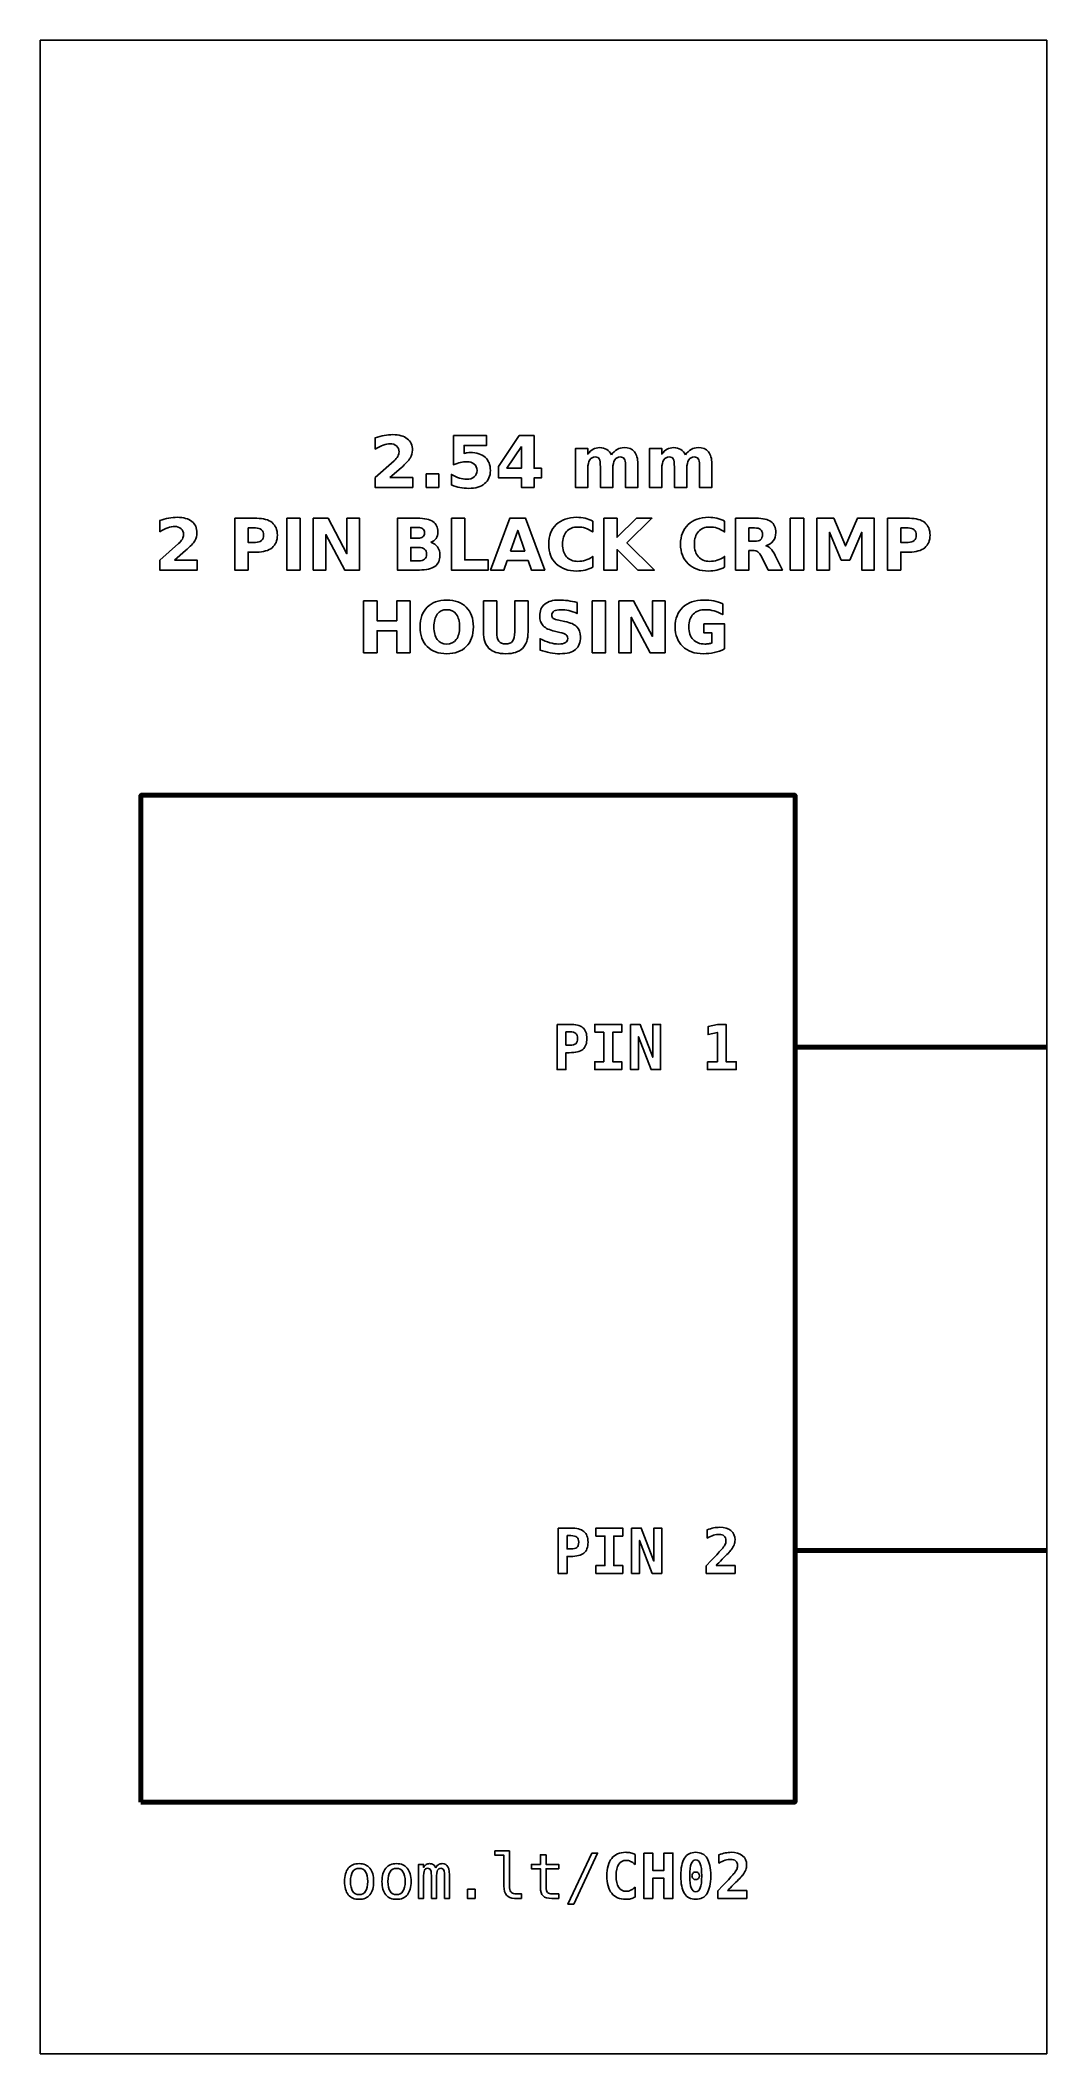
# Model space of a CAD drawing. Header units: centimetres. Extents: x -11.5 to -9.5, y -15.85 to -11.85.
import ezdxf

# ---------------------------------------------------------------- set-up
doc = ezdxf.new("R2010")
doc.units = ezdxf.units.CM
doc.header["$MEASUREMENT"] = 0
doc.layers.add('Layer 1', color=7, linetype='Continuous')

msp = doc.modelspace()

# ---------------------------------------------------------------- linework, layer by layer
at = {"layer": 'Layer 1', "color": 7}
msp.add_lwpolyline([(-11.5, -15.85), (-9.5, -15.85), (-9.5, -11.85), (-11.5, -11.85), (-11.5, -15.85)], close=True, dxfattribs=at)
at = {"layer": 'Layer 1', "color": 7, "lineweight": 100}
msp.add_lwpolyline([(-11.3, -15.35), (-10, -15.35), (-10, -13.35), (-11.3, -13.35), (-11.3, -15.35)], close=True, dxfattribs=at)
at = {"layer": 'Layer 1', "color": 250}
for points, knots in [([(-10.80503, -12.71872), (-10.80503, -12.71872), (-10.75975, -12.71872), (-10.75975, -12.71872), (-10.75975, -12.71872), (-10.75975, -12.71872), (-10.75975, -12.73822), (-10.75975, -12.73822), (-10.75975, -12.73822), (-10.75975, -12.73822), (-10.83452, -12.73822), (-10.83452, -12.73822), (-10.83452, -12.73822), (-10.83452, -12.73822), (-10.83452, -12.71872), (-10.83452, -12.71872), (-10.83452, -12.71872), (-10.83452, -12.71872), (-10.79696, -12.68559), (-10.79696, -12.68559), (-10.79696, -12.68559), (-10.7936, -12.68255), (-10.79113, -12.67959), (-10.78953, -12.6767), (-10.78953, -12.6767), (-10.78791, -12.6738), (-10.78711, -12.67079), (-10.78711, -12.66766), (-10.78711, -12.66766), (-10.78711, -12.66284), (-10.78873, -12.65896), (-10.79197, -12.65602), (-10.79197, -12.65602), (-10.7952, -12.65308), (-10.7995, -12.65163), (-10.80489, -12.65163), (-10.80489, -12.65163), (-10.80902, -12.65163), (-10.81354, -12.65252), (-10.81846, -12.65428), (-10.81846, -12.65428), (-10.82337, -12.65605), (-10.82864, -12.65868), (-10.83424, -12.66216), (-10.83424, -12.66216), (-10.83424, -12.66216), (-10.83424, -12.63956), (-10.83424, -12.63956), (-10.83424, -12.63956), (-10.82826, -12.63759), (-10.82236, -12.63608), (-10.81653, -12.63505), (-10.81653, -12.63505), (-10.81069, -12.63401), (-10.80498, -12.63349), (-10.79936, -12.63349), (-10.79936, -12.63349), (-10.78706, -12.63349), (-10.77749, -12.6362), (-10.77067, -12.64163), (-10.77067, -12.64163), (-10.76385, -12.64704), (-10.76044, -12.65459), (-10.76044, -12.6643), (-10.76044, -12.6643), (-10.76044, -12.6699), (-10.76189, -12.67512), (-10.76479, -12.67997), (-10.76479, -12.67997), (-10.76768, -12.68481), (-10.77377, -12.6913), (-10.78304, -12.69944), (-10.78304, -12.69944), (-10.78304, -12.69944), (-10.80503, -12.71872), (-10.80503, -12.71872)], [0, 0, 0, 0, 0.0526316, 0.0526316, 0.0526316, 0.0526316, 0.1052632, 0.1052632, 0.1052632, 0.1052632, 0.1578947, 0.1578947, 0.1578947, 0.1578947, 0.2105263, 0.2105263, 0.2105263, 0.2105263, 0.2631579, 0.2631579, 0.2631579, 0.2631579, 0.3157895, 0.3157895, 0.3157895, 0.3157895, 0.3684211, 0.3684211, 0.3684211, 0.3684211, 0.4210526, 0.4210526, 0.4210526, 0.4210526, 0.4736842, 0.4736842, 0.4736842, 0.4736842, 0.5263158, 0.5263158, 0.5263158, 0.5263158, 0.5789474, 0.5789474, 0.5789474, 0.5789474, 0.6315789, 0.6315789, 0.6315789, 0.6315789, 0.6842105, 0.6842105, 0.6842105, 0.6842105, 0.7368421, 0.7368421, 0.7368421, 0.7368421, 0.7894737, 0.7894737, 0.7894737, 0.7894737, 0.8421053, 0.8421053, 0.8421053, 0.8421053, 0.8947368, 0.8947368, 0.8947368, 0.8947368, 0.9473684, 0.9473684, 0.9473684, 0.9473684, 1, 1, 1, 1]), ([(-10.67894, -12.63535), (-10.67894, -12.63535), (-10.613, -12.63535), (-10.613, -12.63535), (-10.613, -12.63535), (-10.613, -12.63535), (-10.613, -12.65485), (-10.613, -12.65485), (-10.613, -12.65485), (-10.613, -12.65485), (-10.6578, -12.65485), (-10.6578, -12.65485), (-10.6578, -12.65485), (-10.6578, -12.65485), (-10.6578, -12.67077), (-10.6578, -12.67077), (-10.6578, -12.67077), (-10.65578, -12.67023), (-10.65375, -12.66981), (-10.65171, -12.6695), (-10.65171, -12.6695), (-10.64966, -12.66919), (-10.64752, -12.66905), (-10.64533, -12.66905), (-10.64533, -12.66905), (-10.63278, -12.66905), (-10.62302, -12.67218), (-10.61603, -12.67846), (-10.61603, -12.67846), (-10.60905, -12.68472), (-10.60557, -12.69346), (-10.60557, -12.70466), (-10.60557, -12.70466), (-10.60557, -12.71578), (-10.60938, -12.72449), (-10.61697, -12.73079), (-10.61697, -12.73079), (-10.62457, -12.73707), (-10.63513, -12.74022), (-10.64863, -12.74022), (-10.64863, -12.74022), (-10.65446, -12.74022), (-10.66025, -12.73965), (-10.66596, -12.73853), (-10.66596, -12.73853), (-10.67168, -12.7374), (-10.67737, -12.7357), (-10.68301, -12.7334), (-10.68301, -12.7334), (-10.68301, -12.7334), (-10.68301, -12.71251), (-10.68301, -12.71251), (-10.68301, -12.71251), (-10.67741, -12.71574), (-10.6721, -12.71814), (-10.66707, -12.71973), (-10.66707, -12.71973), (-10.66203, -12.72136), (-10.65728, -12.72216), (-10.65284, -12.72216), (-10.65284, -12.72216), (-10.64639, -12.72216), (-10.64134, -12.72058), (-10.63764, -12.71743), (-10.63764, -12.71743), (-10.63395, -12.7143), (-10.63209, -12.71005), (-10.63209, -12.70466), (-10.63209, -12.70466), (-10.63209, -12.69925), (-10.63395, -12.69499), (-10.63764, -12.69187), (-10.63764, -12.69187), (-10.64134, -12.68874), (-10.64639, -12.68719), (-10.65284, -12.68719), (-10.65284, -12.68719), (-10.65665, -12.68719), (-10.66072, -12.68768), (-10.66502, -12.68867), (-10.66502, -12.68867), (-10.66935, -12.68965), (-10.67398, -12.69118), (-10.67894, -12.69325), (-10.67894, -12.69325), (-10.67894, -12.69325), (-10.67894, -12.63535), (-10.67894, -12.63535)], [0, 0, 0, 0, 0.0454545, 0.0454545, 0.0454545, 0.0454545, 0.0909091, 0.0909091, 0.0909091, 0.0909091, 0.1363636, 0.1363636, 0.1363636, 0.1363636, 0.1818182, 0.1818182, 0.1818182, 0.1818182, 0.2272727, 0.2272727, 0.2272727, 0.2272727, 0.2727273, 0.2727273, 0.2727273, 0.2727273, 0.3181818, 0.3181818, 0.3181818, 0.3181818, 0.3636364, 0.3636364, 0.3636364, 0.3636364, 0.4090909, 0.4090909, 0.4090909, 0.4090909, 0.4545455, 0.4545455, 0.4545455, 0.4545455, 0.5, 0.5, 0.5, 0.5, 0.5454545, 0.5454545, 0.5454545, 0.5454545, 0.5909091, 0.5909091, 0.5909091, 0.5909091, 0.6363636, 0.6363636, 0.6363636, 0.6363636, 0.6818182, 0.6818182, 0.6818182, 0.6818182, 0.7272727, 0.7272727, 0.7272727, 0.7272727, 0.7727273, 0.7727273, 0.7727273, 0.7727273, 0.8181818, 0.8181818, 0.8181818, 0.8181818, 0.8636364, 0.8636364, 0.8636364, 0.8636364, 0.9090909, 0.9090909, 0.9090909, 0.9090909, 0.9545455, 0.9545455, 0.9545455, 0.9545455, 1, 1, 1, 1]), ([(-10.54816, -12.63535), (-10.54816, -12.63535), (-10.51866, -12.63535), (-10.51866, -12.63535), (-10.51866, -12.63535), (-10.51866, -12.63535), (-10.51866, -12.70026), (-10.51866, -12.70026), (-10.51866, -12.70026), (-10.51866, -12.70026), (-10.50399, -12.70026), (-10.50399, -12.70026), (-10.50399, -12.70026), (-10.50399, -12.70026), (-10.50399, -12.71948), (-10.50399, -12.71948), (-10.50399, -12.71948), (-10.50399, -12.71948), (-10.51866, -12.71948), (-10.51866, -12.71948), (-10.51866, -12.71948), (-10.51866, -12.71948), (-10.51866, -12.73822), (-10.51866, -12.73822), (-10.51866, -12.73822), (-10.51866, -12.73822), (-10.54373, -12.73822), (-10.54373, -12.73822), (-10.54373, -12.73822), (-10.54373, -12.73822), (-10.54373, -12.71948), (-10.54373, -12.71948), (-10.54373, -12.71948), (-10.54373, -12.71948), (-10.58936, -12.71948), (-10.58936, -12.71948), (-10.58936, -12.71948), (-10.58936, -12.71948), (-10.58936, -12.69673), (-10.58936, -12.69673), (-10.58936, -12.69673), (-10.58936, -12.69673), (-10.54816, -12.63535), (-10.54816, -12.63535)], [0, 0, 0, 0, 0.0909091, 0.0909091, 0.0909091, 0.0909091, 0.1818182, 0.1818182, 0.1818182, 0.1818182, 0.2727273, 0.2727273, 0.2727273, 0.2727273, 0.3636364, 0.3636364, 0.3636364, 0.3636364, 0.4545455, 0.4545455, 0.4545455, 0.4545455, 0.5454545, 0.5454545, 0.5454545, 0.5454545, 0.6363636, 0.6363636, 0.6363636, 0.6363636, 0.7272727, 0.7272727, 0.7272727, 0.7272727, 0.8181818, 0.8181818, 0.8181818, 0.8181818, 0.9090909, 0.9090909, 0.9090909, 0.9090909, 1, 1, 1, 1]), ([(-10.54373, -12.6572), (-10.54373, -12.6572), (-10.57283, -12.70026), (-10.57283, -12.70026), (-10.57283, -12.70026), (-10.57283, -12.70026), (-10.54373, -12.70026), (-10.54373, -12.70026), (-10.54373, -12.70026), (-10.54373, -12.70026), (-10.54373, -12.6572), (-10.54373, -12.6572)], [0, 0, 0, 0, 0.3333333, 0.3333333, 0.3333333, 0.3333333, 0.6666667, 0.6666667, 0.6666667, 0.6666667, 1, 1, 1, 1]), ([(-10.36502, -12.67387), (-10.36189, -12.6691), (-10.3582, -12.66545), (-10.35389, -12.66296), (-10.35389, -12.66296), (-10.34959, -12.66044), (-10.34489, -12.6592), (-10.33974, -12.6592), (-10.33974, -12.6592), (-10.33087, -12.6592), (-10.32412, -12.66193), (-10.31949, -12.66741), (-10.31949, -12.66741), (-10.31485, -12.67286), (-10.31252, -12.68081), (-10.31252, -12.69123), (-10.31252, -12.69123), (-10.31252, -12.69123), (-10.31252, -12.73822), (-10.31252, -12.73822), (-10.31252, -12.73822), (-10.31252, -12.73822), (-10.33734, -12.73822), (-10.33734, -12.73822), (-10.33734, -12.73822), (-10.33734, -12.73822), (-10.33734, -12.69798), (-10.33734, -12.69798), (-10.33734, -12.69798), (-10.33729, -12.69739), (-10.33727, -12.69678), (-10.33724, -12.69612), (-10.33724, -12.69612), (-10.33722, -12.69549), (-10.3372, -12.69457), (-10.3372, -12.69337), (-10.3372, -12.69337), (-10.3372, -12.68791), (-10.33799, -12.68394), (-10.33962, -12.68149), (-10.33962, -12.68149), (-10.34122, -12.67902), (-10.3438, -12.6778), (-10.34738, -12.6778), (-10.34738, -12.6778), (-10.35208, -12.6778), (-10.35568, -12.67973), (-10.35824, -12.68359), (-10.35824, -12.68359), (-10.36078, -12.68744), (-10.3621, -12.69302), (-10.3622, -12.70033), (-10.3622, -12.70033), (-10.3622, -12.70033), (-10.3622, -12.73822), (-10.3622, -12.73822), (-10.3622, -12.73822), (-10.3622, -12.73822), (-10.38701, -12.73822), (-10.38701, -12.73822), (-10.38701, -12.73822), (-10.38701, -12.73822), (-10.38701, -12.69798), (-10.38701, -12.69798), (-10.38701, -12.69798), (-10.38701, -12.68944), (-10.38774, -12.68394), (-10.38922, -12.68149), (-10.38922, -12.68149), (-10.39068, -12.67902), (-10.39329, -12.6778), (-10.39705, -12.6778), (-10.39705, -12.6778), (-10.4018, -12.6778), (-10.40545, -12.67975), (-10.40801, -12.68363), (-10.40801, -12.68363), (-10.41057, -12.68751), (-10.41187, -12.69304), (-10.41187, -12.70026), (-10.41187, -12.70026), (-10.41187, -12.70026), (-10.41187, -12.73822), (-10.41187, -12.73822), (-10.41187, -12.73822), (-10.41187, -12.73822), (-10.43668, -12.73822), (-10.43668, -12.73822), (-10.43668, -12.73822), (-10.43668, -12.73822), (-10.43668, -12.66106), (-10.43668, -12.66106), (-10.43668, -12.66106), (-10.43668, -12.66106), (-10.41187, -12.66106), (-10.41187, -12.66106), (-10.41187, -12.66106), (-10.41187, -12.66106), (-10.41187, -12.67237), (-10.41187, -12.67237), (-10.41187, -12.67237), (-10.40883, -12.66799), (-10.40535, -12.66473), (-10.40142, -12.66251), (-10.40142, -12.66251), (-10.3975, -12.6603), (-10.39317, -12.6592), (-10.38844, -12.6592), (-10.38844, -12.6592), (-10.38313, -12.6592), (-10.3784, -12.66049), (-10.37433, -12.66306), (-10.37433, -12.66306), (-10.37024, -12.66564), (-10.36713, -12.66924), (-10.36502, -12.67387)], [0, 0, 0, 0, 0.0344828, 0.0344828, 0.0344828, 0.0344828, 0.0689655, 0.0689655, 0.0689655, 0.0689655, 0.1034483, 0.1034483, 0.1034483, 0.1034483, 0.137931, 0.137931, 0.137931, 0.137931, 0.1724138, 0.1724138, 0.1724138, 0.1724138, 0.2068966, 0.2068966, 0.2068966, 0.2068966, 0.2413793, 0.2413793, 0.2413793, 0.2413793, 0.2758621, 0.2758621, 0.2758621, 0.2758621, 0.3103448, 0.3103448, 0.3103448, 0.3103448, 0.3448276, 0.3448276, 0.3448276, 0.3448276, 0.3793103, 0.3793103, 0.3793103, 0.3793103, 0.4137931, 0.4137931, 0.4137931, 0.4137931, 0.4482759, 0.4482759, 0.4482759, 0.4482759, 0.4827586, 0.4827586, 0.4827586, 0.4827586, 0.5172414, 0.5172414, 0.5172414, 0.5172414, 0.5517241, 0.5517241, 0.5517241, 0.5517241, 0.5862069, 0.5862069, 0.5862069, 0.5862069, 0.6206897, 0.6206897, 0.6206897, 0.6206897, 0.6551724, 0.6551724, 0.6551724, 0.6551724, 0.6896552, 0.6896552, 0.6896552, 0.6896552, 0.7241379, 0.7241379, 0.7241379, 0.7241379, 0.7586207, 0.7586207, 0.7586207, 0.7586207, 0.7931034, 0.7931034, 0.7931034, 0.7931034, 0.8275862, 0.8275862, 0.8275862, 0.8275862, 0.862069, 0.862069, 0.862069, 0.862069, 0.8965517, 0.8965517, 0.8965517, 0.8965517, 0.9310345, 0.9310345, 0.9310345, 0.9310345, 0.9655172, 0.9655172, 0.9655172, 0.9655172, 1, 1, 1, 1]), ([(-10.21798, -12.67387), (-10.21485, -12.6691), (-10.21116, -12.66545), (-10.20685, -12.66296), (-10.20685, -12.66296), (-10.20255, -12.66044), (-10.19785, -12.6592), (-10.1927, -12.6592), (-10.1927, -12.6592), (-10.18383, -12.6592), (-10.17708, -12.66193), (-10.17245, -12.66741), (-10.17245, -12.66741), (-10.16781, -12.67286), (-10.16548, -12.68081), (-10.16548, -12.69123), (-10.16548, -12.69123), (-10.16548, -12.69123), (-10.16548, -12.73822), (-10.16548, -12.73822), (-10.16548, -12.73822), (-10.16548, -12.73822), (-10.1903, -12.73822), (-10.1903, -12.73822), (-10.1903, -12.73822), (-10.1903, -12.73822), (-10.1903, -12.69798), (-10.1903, -12.69798), (-10.1903, -12.69798), (-10.19025, -12.69739), (-10.19023, -12.69678), (-10.1902, -12.69612), (-10.1902, -12.69612), (-10.19018, -12.69549), (-10.19016, -12.69457), (-10.19016, -12.69337), (-10.19016, -12.69337), (-10.19016, -12.68791), (-10.19095, -12.68394), (-10.19258, -12.68149), (-10.19258, -12.68149), (-10.19418, -12.67902), (-10.19676, -12.6778), (-10.20034, -12.6778), (-10.20034, -12.6778), (-10.20504, -12.6778), (-10.20864, -12.67973), (-10.2112, -12.68359), (-10.2112, -12.68359), (-10.21374, -12.68744), (-10.21506, -12.69302), (-10.21516, -12.70033), (-10.21516, -12.70033), (-10.21516, -12.70033), (-10.21516, -12.73822), (-10.21516, -12.73822), (-10.21516, -12.73822), (-10.21516, -12.73822), (-10.23997, -12.73822), (-10.23997, -12.73822), (-10.23997, -12.73822), (-10.23997, -12.73822), (-10.23997, -12.69798), (-10.23997, -12.69798), (-10.23997, -12.69798), (-10.23997, -12.68944), (-10.2407, -12.68394), (-10.24218, -12.68149), (-10.24218, -12.68149), (-10.24364, -12.67902), (-10.24625, -12.6778), (-10.25001, -12.6778), (-10.25001, -12.6778), (-10.25476, -12.6778), (-10.25841, -12.67975), (-10.26097, -12.68363), (-10.26097, -12.68363), (-10.26353, -12.68751), (-10.26483, -12.69304), (-10.26483, -12.70026), (-10.26483, -12.70026), (-10.26483, -12.70026), (-10.26483, -12.73822), (-10.26483, -12.73822), (-10.26483, -12.73822), (-10.26483, -12.73822), (-10.28964, -12.73822), (-10.28964, -12.73822), (-10.28964, -12.73822), (-10.28964, -12.73822), (-10.28964, -12.66106), (-10.28964, -12.66106), (-10.28964, -12.66106), (-10.28964, -12.66106), (-10.26483, -12.66106), (-10.26483, -12.66106), (-10.26483, -12.66106), (-10.26483, -12.66106), (-10.26483, -12.67237), (-10.26483, -12.67237), (-10.26483, -12.67237), (-10.26179, -12.66799), (-10.25831, -12.66473), (-10.25438, -12.66251), (-10.25438, -12.66251), (-10.25046, -12.6603), (-10.24613, -12.6592), (-10.2414, -12.6592), (-10.2414, -12.6592), (-10.23609, -12.6592), (-10.23136, -12.66049), (-10.22729, -12.66306), (-10.22729, -12.66306), (-10.2232, -12.66564), (-10.22009, -12.66924), (-10.21798, -12.67387)], [0, 0, 0, 0, 0.0344828, 0.0344828, 0.0344828, 0.0344828, 0.0689655, 0.0689655, 0.0689655, 0.0689655, 0.1034483, 0.1034483, 0.1034483, 0.1034483, 0.137931, 0.137931, 0.137931, 0.137931, 0.1724138, 0.1724138, 0.1724138, 0.1724138, 0.2068966, 0.2068966, 0.2068966, 0.2068966, 0.2413793, 0.2413793, 0.2413793, 0.2413793, 0.2758621, 0.2758621, 0.2758621, 0.2758621, 0.3103448, 0.3103448, 0.3103448, 0.3103448, 0.3448276, 0.3448276, 0.3448276, 0.3448276, 0.3793103, 0.3793103, 0.3793103, 0.3793103, 0.4137931, 0.4137931, 0.4137931, 0.4137931, 0.4482759, 0.4482759, 0.4482759, 0.4482759, 0.4827586, 0.4827586, 0.4827586, 0.4827586, 0.5172414, 0.5172414, 0.5172414, 0.5172414, 0.5517241, 0.5517241, 0.5517241, 0.5517241, 0.5862069, 0.5862069, 0.5862069, 0.5862069, 0.6206897, 0.6206897, 0.6206897, 0.6206897, 0.6551724, 0.6551724, 0.6551724, 0.6551724, 0.6896552, 0.6896552, 0.6896552, 0.6896552, 0.7241379, 0.7241379, 0.7241379, 0.7241379, 0.7586207, 0.7586207, 0.7586207, 0.7586207, 0.7931034, 0.7931034, 0.7931034, 0.7931034, 0.8275862, 0.8275862, 0.8275862, 0.8275862, 0.862069, 0.862069, 0.862069, 0.862069, 0.8965517, 0.8965517, 0.8965517, 0.8965517, 0.9310345, 0.9310345, 0.9310345, 0.9310345, 0.9655172, 0.9655172, 0.9655172, 0.9655172, 1, 1, 1, 1]), ([(-10.73311, -12.71155), (-10.73311, -12.71155), (-10.70829, -12.71155), (-10.70829, -12.71155), (-10.70829, -12.71155), (-10.70829, -12.71155), (-10.70829, -12.73822), (-10.70829, -12.73822), (-10.70829, -12.73822), (-10.70829, -12.73822), (-10.73311, -12.73822), (-10.73311, -12.73822), (-10.73311, -12.73822), (-10.73311, -12.73822), (-10.73311, -12.71155), (-10.73311, -12.71155)], [0, 0, 0, 0, 0.25, 0.25, 0.25, 0.25, 0.5, 0.5, 0.5, 0.5, 0.75, 0.75, 0.75, 0.75, 1, 1, 1, 1]), ([(-11.23318, -12.88297), (-11.23318, -12.88297), (-11.1879, -12.88297), (-11.1879, -12.88297), (-11.1879, -12.88297), (-11.1879, -12.88297), (-11.1879, -12.90247), (-11.1879, -12.90247), (-11.1879, -12.90247), (-11.1879, -12.90247), (-11.26267, -12.90247), (-11.26267, -12.90247), (-11.26267, -12.90247), (-11.26267, -12.90247), (-11.26267, -12.88297), (-11.26267, -12.88297), (-11.26267, -12.88297), (-11.26267, -12.88297), (-11.22511, -12.84984), (-11.22511, -12.84984), (-11.22511, -12.84984), (-11.22175, -12.8468), (-11.21928, -12.84384), (-11.21768, -12.84095), (-11.21768, -12.84095), (-11.21606, -12.83805), (-11.21526, -12.83504), (-11.21526, -12.83191), (-11.21526, -12.83191), (-11.21526, -12.82709), (-11.21688, -12.82321), (-11.22012, -12.82027), (-11.22012, -12.82027), (-11.22335, -12.81733), (-11.22765, -12.81588), (-11.23304, -12.81588), (-11.23304, -12.81588), (-11.23717, -12.81588), (-11.24169, -12.81677), (-11.24661, -12.81853), (-11.24661, -12.81853), (-11.25152, -12.8203), (-11.25679, -12.82293), (-11.26239, -12.82641), (-11.26239, -12.82641), (-11.26239, -12.82641), (-11.26239, -12.80381), (-11.26239, -12.80381), (-11.26239, -12.80381), (-11.25641, -12.80184), (-11.25051, -12.80033), (-11.24468, -12.7993), (-11.24468, -12.7993), (-11.23884, -12.79826), (-11.23313, -12.79774), (-11.22751, -12.79774), (-11.22751, -12.79774), (-11.21521, -12.79774), (-11.20564, -12.80045), (-11.19882, -12.80588), (-11.19882, -12.80588), (-11.192, -12.81129), (-11.18859, -12.81884), (-11.18859, -12.82855), (-11.18859, -12.82855), (-11.18859, -12.83415), (-11.19004, -12.83937), (-11.19294, -12.84422), (-11.19294, -12.84422), (-11.19583, -12.84906), (-11.20192, -12.85555), (-11.21119, -12.86369), (-11.21119, -12.86369), (-11.21119, -12.86369), (-11.23318, -12.88297), (-11.23318, -12.88297)], [0, 0, 0, 0, 0.0526316, 0.0526316, 0.0526316, 0.0526316, 0.1052632, 0.1052632, 0.1052632, 0.1052632, 0.1578947, 0.1578947, 0.1578947, 0.1578947, 0.2105263, 0.2105263, 0.2105263, 0.2105263, 0.2631579, 0.2631579, 0.2631579, 0.2631579, 0.3157895, 0.3157895, 0.3157895, 0.3157895, 0.3684211, 0.3684211, 0.3684211, 0.3684211, 0.4210526, 0.4210526, 0.4210526, 0.4210526, 0.4736842, 0.4736842, 0.4736842, 0.4736842, 0.5263158, 0.5263158, 0.5263158, 0.5263158, 0.5789474, 0.5789474, 0.5789474, 0.5789474, 0.6315789, 0.6315789, 0.6315789, 0.6315789, 0.6842105, 0.6842105, 0.6842105, 0.6842105, 0.7368421, 0.7368421, 0.7368421, 0.7368421, 0.7894737, 0.7894737, 0.7894737, 0.7894737, 0.8421053, 0.8421053, 0.8421053, 0.8421053, 0.8947368, 0.8947368, 0.8947368, 0.8947368, 0.9473684, 0.9473684, 0.9473684, 0.9473684, 1, 1, 1, 1]), ([(-11.11356, -12.7996), (-11.11356, -12.7996), (-11.06954, -12.7996), (-11.06954, -12.7996), (-11.06954, -12.7996), (-11.05644, -12.7996), (-11.04639, -12.80252), (-11.03938, -12.80833), (-11.03938, -12.80833), (-11.03238, -12.81414), (-11.02887, -12.82241), (-11.02887, -12.83316), (-11.02887, -12.83316), (-11.02887, -12.84393), (-11.03238, -12.85223), (-11.03938, -12.85804), (-11.03938, -12.85804), (-11.04639, -12.86385), (-11.05644, -12.86677), (-11.06954, -12.86677), (-11.06954, -12.86677), (-11.06954, -12.86677), (-11.08703, -12.86677), (-11.08703, -12.86677), (-11.08703, -12.86677), (-11.08703, -12.86677), (-11.08703, -12.90247), (-11.08703, -12.90247), (-11.08703, -12.90247), (-11.08703, -12.90247), (-11.11356, -12.90247), (-11.11356, -12.90247), (-11.11356, -12.90247), (-11.11356, -12.90247), (-11.11356, -12.7996), (-11.11356, -12.7996)], [0, 0, 0, 0, 0.1111111, 0.1111111, 0.1111111, 0.1111111, 0.2222222, 0.2222222, 0.2222222, 0.2222222, 0.3333333, 0.3333333, 0.3333333, 0.3333333, 0.4444444, 0.4444444, 0.4444444, 0.4444444, 0.5555556, 0.5555556, 0.5555556, 0.5555556, 0.6666667, 0.6666667, 0.6666667, 0.6666667, 0.7777778, 0.7777778, 0.7777778, 0.7777778, 0.8888889, 0.8888889, 0.8888889, 0.8888889, 1, 1, 1, 1]), ([(-11.01015, -12.7996), (-11.01015, -12.7996), (-10.98362, -12.7996), (-10.98362, -12.7996), (-10.98362, -12.7996), (-10.98362, -12.7996), (-10.98362, -12.90247), (-10.98362, -12.90247), (-10.98362, -12.90247), (-10.98362, -12.90247), (-11.01015, -12.90247), (-11.01015, -12.90247), (-11.01015, -12.90247), (-11.01015, -12.90247), (-11.01015, -12.7996), (-11.01015, -12.7996)], [0, 0, 0, 0, 0.25, 0.25, 0.25, 0.25, 0.5, 0.5, 0.5, 0.5, 0.75, 0.75, 0.75, 0.75, 1, 1, 1, 1]), ([(-10.95766, -12.7996), (-10.95766, -12.7996), (-10.92803, -12.7996), (-10.92803, -12.7996), (-10.92803, -12.7996), (-10.92803, -12.7996), (-10.89061, -12.87016), (-10.89061, -12.87016), (-10.89061, -12.87016), (-10.89061, -12.87016), (-10.89061, -12.7996), (-10.89061, -12.7996), (-10.89061, -12.7996), (-10.89061, -12.7996), (-10.86547, -12.7996), (-10.86547, -12.7996), (-10.86547, -12.7996), (-10.86547, -12.7996), (-10.86547, -12.90247), (-10.86547, -12.90247), (-10.86547, -12.90247), (-10.86547, -12.90247), (-10.8951, -12.90247), (-10.8951, -12.90247), (-10.8951, -12.90247), (-10.8951, -12.90247), (-10.93252, -12.83191), (-10.93252, -12.83191), (-10.93252, -12.83191), (-10.93252, -12.83191), (-10.93252, -12.90247), (-10.93252, -12.90247), (-10.93252, -12.90247), (-10.93252, -12.90247), (-10.95766, -12.90247), (-10.95766, -12.90247), (-10.95766, -12.90247), (-10.95766, -12.90247), (-10.95766, -12.7996), (-10.95766, -12.7996)], [0, 0, 0, 0, 0.1, 0.1, 0.1, 0.1, 0.2, 0.2, 0.2, 0.2, 0.3, 0.3, 0.3, 0.3, 0.4, 0.4, 0.4, 0.4, 0.5, 0.5, 0.5, 0.5, 0.6, 0.6, 0.6, 0.6, 0.7, 0.7, 0.7, 0.7, 0.8, 0.8, 0.8, 0.8, 0.9, 0.9, 0.9, 0.9, 1, 1, 1, 1]), ([(-10.72367, -12.84741), (-10.71798, -12.84906), (-10.71356, -12.85212), (-10.71043, -12.85659), (-10.71043, -12.85659), (-10.7073, -12.86103), (-10.70575, -12.86651), (-10.70575, -12.87298), (-10.70575, -12.87298), (-10.70575, -12.8829), (-10.70912, -12.89029), (-10.71582, -12.89516), (-10.71582, -12.89516), (-10.72252, -12.90002), (-10.73273, -12.90247), (-10.74642, -12.90247), (-10.74642, -12.90247), (-10.74642, -12.90247), (-10.79044, -12.90247), (-10.79044, -12.90247), (-10.79044, -12.90247), (-10.79044, -12.90247), (-10.79044, -12.7996), (-10.79044, -12.7996), (-10.79044, -12.7996), (-10.79044, -12.7996), (-10.75062, -12.7996), (-10.75062, -12.7996), (-10.75062, -12.7996), (-10.73633, -12.7996), (-10.72598, -12.80176), (-10.71958, -12.80607), (-10.71958, -12.80607), (-10.71316, -12.8104), (-10.70996, -12.81731), (-10.70996, -12.82681), (-10.70996, -12.82681), (-10.70996, -12.83182), (-10.71114, -12.83608), (-10.71347, -12.83961), (-10.71347, -12.83961), (-10.71582, -12.84311), (-10.7192, -12.84572), (-10.72367, -12.84741)], [0, 0, 0, 0, 0.0909091, 0.0909091, 0.0909091, 0.0909091, 0.1818182, 0.1818182, 0.1818182, 0.1818182, 0.2727273, 0.2727273, 0.2727273, 0.2727273, 0.3636364, 0.3636364, 0.3636364, 0.3636364, 0.4545455, 0.4545455, 0.4545455, 0.4545455, 0.5454545, 0.5454545, 0.5454545, 0.5454545, 0.6363636, 0.6363636, 0.6363636, 0.6363636, 0.7272727, 0.7272727, 0.7272727, 0.7272727, 0.8181818, 0.8181818, 0.8181818, 0.8181818, 0.9090909, 0.9090909, 0.9090909, 0.9090909, 1, 1, 1, 1]), ([(-10.68289, -12.7996), (-10.68289, -12.7996), (-10.65636, -12.7996), (-10.65636, -12.7996), (-10.65636, -12.7996), (-10.65636, -12.7996), (-10.65636, -12.88241), (-10.65636, -12.88241), (-10.65636, -12.88241), (-10.65636, -12.88241), (-10.6098, -12.88241), (-10.6098, -12.88241), (-10.6098, -12.88241), (-10.6098, -12.88241), (-10.6098, -12.90247), (-10.6098, -12.90247), (-10.6098, -12.90247), (-10.6098, -12.90247), (-10.68289, -12.90247), (-10.68289, -12.90247), (-10.68289, -12.90247), (-10.68289, -12.90247), (-10.68289, -12.7996), (-10.68289, -12.7996)], [0, 0, 0, 0, 0.1666667, 0.1666667, 0.1666667, 0.1666667, 0.3333333, 0.3333333, 0.3333333, 0.3333333, 0.5, 0.5, 0.5, 0.5, 0.6666667, 0.6666667, 0.6666667, 0.6666667, 0.8333333, 0.8333333, 0.8333333, 0.8333333, 1, 1, 1, 1]), ([(-10.53056, -12.88375), (-10.53056, -12.88375), (-10.57205, -12.88375), (-10.57205, -12.88375), (-10.57205, -12.88375), (-10.57205, -12.88375), (-10.57859, -12.90247), (-10.57859, -12.90247), (-10.57859, -12.90247), (-10.57859, -12.90247), (-10.60526, -12.90247), (-10.60526, -12.90247), (-10.60526, -12.90247), (-10.60526, -12.90247), (-10.56716, -12.7996), (-10.56716, -12.7996), (-10.56716, -12.7996), (-10.56716, -12.7996), (-10.53553, -12.7996), (-10.53553, -12.7996), (-10.53553, -12.7996), (-10.53553, -12.7996), (-10.49743, -12.90247), (-10.49743, -12.90247), (-10.49743, -12.90247), (-10.49743, -12.90247), (-10.5241, -12.90247), (-10.5241, -12.90247), (-10.5241, -12.90247), (-10.5241, -12.90247), (-10.53056, -12.88375), (-10.53056, -12.88375)], [0, 0, 0, 0, 0.125, 0.125, 0.125, 0.125, 0.25, 0.25, 0.25, 0.25, 0.375, 0.375, 0.375, 0.375, 0.5, 0.5, 0.5, 0.5, 0.625, 0.625, 0.625, 0.625, 0.75, 0.75, 0.75, 0.75, 0.875, 0.875, 0.875, 0.875, 1, 1, 1, 1]), ([(-10.40218, -12.89683), (-10.40704, -12.89934), (-10.41212, -12.90125), (-10.41742, -12.90254), (-10.41742, -12.90254), (-10.42268, -12.90383), (-10.42821, -12.90447), (-10.43395, -12.90447), (-10.43395, -12.90447), (-10.45107, -12.90447), (-10.46464, -12.89967), (-10.47466, -12.8901), (-10.47466, -12.8901), (-10.48468, -12.88053), (-10.48969, -12.86755), (-10.48969, -12.85113), (-10.48969, -12.85113), (-10.48969, -12.83469), (-10.48468, -12.82168), (-10.47466, -12.81211), (-10.47466, -12.81211), (-10.46464, -12.80254), (-10.45107, -12.79774), (-10.43395, -12.79774), (-10.43395, -12.79774), (-10.42821, -12.79774), (-10.42268, -12.79838), (-10.41742, -12.79967), (-10.41742, -12.79967), (-10.41212, -12.80096), (-10.40704, -12.80287), (-10.40218, -12.80539), (-10.40218, -12.80539), (-10.40218, -12.80539), (-10.40218, -12.82667), (-10.40218, -12.82667), (-10.40218, -12.82667), (-10.40709, -12.82331), (-10.41194, -12.82086), (-10.41671, -12.81931), (-10.41671, -12.81931), (-10.42148, -12.81773), (-10.42652, -12.81696), (-10.43181, -12.81696), (-10.43181, -12.81696), (-10.44126, -12.81696), (-10.44872, -12.81999), (-10.45413, -12.82606), (-10.45413, -12.82606), (-10.45956, -12.83213), (-10.46227, -12.84048), (-10.46227, -12.85113), (-10.46227, -12.85113), (-10.46227, -12.86176), (-10.45956, -12.87009), (-10.45413, -12.87615), (-10.45413, -12.87615), (-10.44872, -12.88222), (-10.44126, -12.88525), (-10.43181, -12.88525), (-10.43181, -12.88525), (-10.42652, -12.88525), (-10.42148, -12.88448), (-10.41671, -12.8829), (-10.41671, -12.8829), (-10.41194, -12.88135), (-10.40709, -12.8789), (-10.40218, -12.87554), (-10.40218, -12.87554), (-10.40218, -12.87554), (-10.40218, -12.89683), (-10.40218, -12.89683)], [0, 0, 0, 0, 0.0555556, 0.0555556, 0.0555556, 0.0555556, 0.1111111, 0.1111111, 0.1111111, 0.1111111, 0.1666667, 0.1666667, 0.1666667, 0.1666667, 0.2222222, 0.2222222, 0.2222222, 0.2222222, 0.2777778, 0.2777778, 0.2777778, 0.2777778, 0.3333333, 0.3333333, 0.3333333, 0.3333333, 0.3888889, 0.3888889, 0.3888889, 0.3888889, 0.4444444, 0.4444444, 0.4444444, 0.4444444, 0.5, 0.5, 0.5, 0.5, 0.5555556, 0.5555556, 0.5555556, 0.5555556, 0.6111111, 0.6111111, 0.6111111, 0.6111111, 0.6666667, 0.6666667, 0.6666667, 0.6666667, 0.7222222, 0.7222222, 0.7222222, 0.7222222, 0.7777778, 0.7777778, 0.7777778, 0.7777778, 0.8333333, 0.8333333, 0.8333333, 0.8333333, 0.8888889, 0.8888889, 0.8888889, 0.8888889, 0.9444444, 0.9444444, 0.9444444, 0.9444444, 1, 1, 1, 1]), ([(-10.38021, -12.7996), (-10.38021, -12.7996), (-10.35368, -12.7996), (-10.35368, -12.7996), (-10.35368, -12.7996), (-10.35368, -12.7996), (-10.35368, -12.83716), (-10.35368, -12.83716), (-10.35368, -12.83716), (-10.35368, -12.83716), (-10.31544, -12.7996), (-10.31544, -12.7996), (-10.31544, -12.7996), (-10.31544, -12.7996), (-10.28466, -12.7996), (-10.28466, -12.7996), (-10.28466, -12.7996), (-10.28466, -12.7996), (-10.33419, -12.84831), (-10.33419, -12.84831), (-10.33419, -12.84831), (-10.33419, -12.84831), (-10.27955, -12.90247), (-10.27955, -12.90247), (-10.27955, -12.90247), (-10.27955, -12.90247), (-10.31276, -12.90247), (-10.31276, -12.90247), (-10.31276, -12.90247), (-10.31276, -12.90247), (-10.35368, -12.86195), (-10.35368, -12.86195), (-10.35368, -12.86195), (-10.35368, -12.86195), (-10.35368, -12.90247), (-10.35368, -12.90247), (-10.35368, -12.90247), (-10.35368, -12.90247), (-10.38021, -12.90247), (-10.38021, -12.90247), (-10.38021, -12.90247), (-10.38021, -12.90247), (-10.38021, -12.7996), (-10.38021, -12.7996)], [0, 0, 0, 0, 0.0909091, 0.0909091, 0.0909091, 0.0909091, 0.1818182, 0.1818182, 0.1818182, 0.1818182, 0.2727273, 0.2727273, 0.2727273, 0.2727273, 0.3636364, 0.3636364, 0.3636364, 0.3636364, 0.4545455, 0.4545455, 0.4545455, 0.4545455, 0.5454545, 0.5454545, 0.5454545, 0.5454545, 0.6363636, 0.6363636, 0.6363636, 0.6363636, 0.7272727, 0.7272727, 0.7272727, 0.7272727, 0.8181818, 0.8181818, 0.8181818, 0.8181818, 0.9090909, 0.9090909, 0.9090909, 0.9090909, 1, 1, 1, 1]), ([(-10.14016, -12.89683), (-10.14502, -12.89934), (-10.1501, -12.90125), (-10.1554, -12.90254), (-10.1554, -12.90254), (-10.16066, -12.90383), (-10.16619, -12.90447), (-10.17193, -12.90447), (-10.17193, -12.90447), (-10.18905, -12.90447), (-10.20262, -12.89967), (-10.21264, -12.8901), (-10.21264, -12.8901), (-10.22266, -12.88053), (-10.22767, -12.86755), (-10.22767, -12.85113), (-10.22767, -12.85113), (-10.22767, -12.83469), (-10.22266, -12.82168), (-10.21264, -12.81211), (-10.21264, -12.81211), (-10.20262, -12.80254), (-10.18905, -12.79774), (-10.17193, -12.79774), (-10.17193, -12.79774), (-10.16619, -12.79774), (-10.16066, -12.79838), (-10.1554, -12.79967), (-10.1554, -12.79967), (-10.1501, -12.80096), (-10.14502, -12.80287), (-10.14016, -12.80539), (-10.14016, -12.80539), (-10.14016, -12.80539), (-10.14016, -12.82667), (-10.14016, -12.82667), (-10.14016, -12.82667), (-10.14507, -12.82331), (-10.14992, -12.82086), (-10.15469, -12.81931), (-10.15469, -12.81931), (-10.15946, -12.81773), (-10.1645, -12.81696), (-10.16979, -12.81696), (-10.16979, -12.81696), (-10.17924, -12.81696), (-10.1867, -12.81999), (-10.19211, -12.82606), (-10.19211, -12.82606), (-10.19754, -12.83213), (-10.20025, -12.84048), (-10.20025, -12.85113), (-10.20025, -12.85113), (-10.20025, -12.86176), (-10.19754, -12.87009), (-10.19211, -12.87615), (-10.19211, -12.87615), (-10.1867, -12.88222), (-10.17924, -12.88525), (-10.16979, -12.88525), (-10.16979, -12.88525), (-10.1645, -12.88525), (-10.15946, -12.88448), (-10.15469, -12.8829), (-10.15469, -12.8829), (-10.14992, -12.88135), (-10.14507, -12.8789), (-10.14016, -12.87554), (-10.14016, -12.87554), (-10.14016, -12.87554), (-10.14016, -12.89683), (-10.14016, -12.89683)], [0, 0, 0, 0, 0.0555556, 0.0555556, 0.0555556, 0.0555556, 0.1111111, 0.1111111, 0.1111111, 0.1111111, 0.1666667, 0.1666667, 0.1666667, 0.1666667, 0.2222222, 0.2222222, 0.2222222, 0.2222222, 0.2777778, 0.2777778, 0.2777778, 0.2777778, 0.3333333, 0.3333333, 0.3333333, 0.3333333, 0.3888889, 0.3888889, 0.3888889, 0.3888889, 0.4444444, 0.4444444, 0.4444444, 0.4444444, 0.5, 0.5, 0.5, 0.5, 0.5555556, 0.5555556, 0.5555556, 0.5555556, 0.6111111, 0.6111111, 0.6111111, 0.6111111, 0.6666667, 0.6666667, 0.6666667, 0.6666667, 0.7222222, 0.7222222, 0.7222222, 0.7222222, 0.7777778, 0.7777778, 0.7777778, 0.7777778, 0.8333333, 0.8333333, 0.8333333, 0.8333333, 0.8888889, 0.8888889, 0.8888889, 0.8888889, 0.9444444, 0.9444444, 0.9444444, 0.9444444, 1, 1, 1, 1]), ([(-10.09166, -12.86355), (-10.09166, -12.86355), (-10.09166, -12.90247), (-10.09166, -12.90247), (-10.09166, -12.90247), (-10.09166, -12.90247), (-10.11819, -12.90247), (-10.11819, -12.90247), (-10.11819, -12.90247), (-10.11819, -12.90247), (-10.11819, -12.7996), (-10.11819, -12.7996), (-10.11819, -12.7996), (-10.11819, -12.7996), (-10.07767, -12.7996), (-10.07767, -12.7996), (-10.07767, -12.7996), (-10.06412, -12.7996), (-10.05417, -12.80188), (-10.04787, -12.80642), (-10.04787, -12.80642), (-10.04155, -12.81096), (-10.03839, -12.81816), (-10.03839, -12.82799), (-10.03839, -12.82799), (-10.03839, -12.83478), (-10.04004, -12.84038), (-10.04331, -12.84473), (-10.04331, -12.84473), (-10.0466, -12.84911), (-10.05156, -12.85233), (-10.05817, -12.85438), (-10.05817, -12.85438), (-10.05455, -12.85522), (-10.05128, -12.85708), (-10.04841, -12.86), (-10.04841, -12.86), (-10.04554, -12.86291), (-10.04265, -12.86733), (-10.03971, -12.87326), (-10.03971, -12.87326), (-10.03971, -12.87326), (-10.02529, -12.90247), (-10.02529, -12.90247), (-10.02529, -12.90247), (-10.02529, -12.90247), (-10.05356, -12.90247), (-10.05356, -12.90247), (-10.05356, -12.90247), (-10.05356, -12.90247), (-10.0661, -12.87691), (-10.0661, -12.87691), (-10.0661, -12.87691), (-10.06861, -12.87178), (-10.07118, -12.86825), (-10.07379, -12.86637), (-10.07379, -12.86637), (-10.07638, -12.86449), (-10.07983, -12.86355), (-10.08416, -12.86355), (-10.08416, -12.86355), (-10.08416, -12.86355), (-10.09166, -12.86355), (-10.09166, -12.86355)], [0, 0, 0, 0, 0.0625, 0.0625, 0.0625, 0.0625, 0.125, 0.125, 0.125, 0.125, 0.1875, 0.1875, 0.1875, 0.1875, 0.25, 0.25, 0.25, 0.25, 0.3125, 0.3125, 0.3125, 0.3125, 0.375, 0.375, 0.375, 0.375, 0.4375, 0.4375, 0.4375, 0.4375, 0.5, 0.5, 0.5, 0.5, 0.5625, 0.5625, 0.5625, 0.5625, 0.625, 0.625, 0.625, 0.625, 0.6875, 0.6875, 0.6875, 0.6875, 0.75, 0.75, 0.75, 0.75, 0.8125, 0.8125, 0.8125, 0.8125, 0.875, 0.875, 0.875, 0.875, 0.9375, 0.9375, 0.9375, 0.9375, 1, 1, 1, 1]), ([(-10.00954, -12.7996), (-10.00954, -12.7996), (-9.98301, -12.7996), (-9.98301, -12.7996), (-9.98301, -12.7996), (-9.98301, -12.7996), (-9.98301, -12.90247), (-9.98301, -12.90247), (-9.98301, -12.90247), (-9.98301, -12.90247), (-10.00954, -12.90247), (-10.00954, -12.90247), (-10.00954, -12.90247), (-10.00954, -12.90247), (-10.00954, -12.7996), (-10.00954, -12.7996)], [0, 0, 0, 0, 0.25, 0.25, 0.25, 0.25, 0.5, 0.5, 0.5, 0.5, 0.75, 0.75, 0.75, 0.75, 1, 1, 1, 1]), ([(-9.95705, -12.7996), (-9.95705, -12.7996), (-9.9233, -12.7996), (-9.9233, -12.7996), (-9.9233, -12.7996), (-9.9233, -12.7996), (-9.89985, -12.85466), (-9.89985, -12.85466), (-9.89985, -12.85466), (-9.89985, -12.85466), (-9.87629, -12.7996), (-9.87629, -12.7996), (-9.87629, -12.7996), (-9.87629, -12.7996), (-9.84261, -12.7996), (-9.84261, -12.7996), (-9.84261, -12.7996), (-9.84261, -12.7996), (-9.84261, -12.90247), (-9.84261, -12.90247), (-9.84261, -12.90247), (-9.84261, -12.90247), (-9.86768, -12.90247), (-9.86768, -12.90247), (-9.86768, -12.90247), (-9.86768, -12.90247), (-9.86768, -12.82723), (-9.86768, -12.82723), (-9.86768, -12.82723), (-9.86768, -12.82723), (-9.89139, -12.88269), (-9.89139, -12.88269), (-9.89139, -12.88269), (-9.89139, -12.88269), (-9.9082, -12.88269), (-9.9082, -12.88269), (-9.9082, -12.88269), (-9.9082, -12.88269), (-9.93191, -12.82723), (-9.93191, -12.82723), (-9.93191, -12.82723), (-9.93191, -12.82723), (-9.93191, -12.90247), (-9.93191, -12.90247), (-9.93191, -12.90247), (-9.93191, -12.90247), (-9.95705, -12.90247), (-9.95705, -12.90247), (-9.95705, -12.90247), (-9.95705, -12.90247), (-9.95705, -12.7996), (-9.95705, -12.7996)], [0, 0, 0, 0, 0.0769231, 0.0769231, 0.0769231, 0.0769231, 0.1538462, 0.1538462, 0.1538462, 0.1538462, 0.2307692, 0.2307692, 0.2307692, 0.2307692, 0.3076923, 0.3076923, 0.3076923, 0.3076923, 0.3846154, 0.3846154, 0.3846154, 0.3846154, 0.4615385, 0.4615385, 0.4615385, 0.4615385, 0.5384615, 0.5384615, 0.5384615, 0.5384615, 0.6153846, 0.6153846, 0.6153846, 0.6153846, 0.6923077, 0.6923077, 0.6923077, 0.6923077, 0.7692308, 0.7692308, 0.7692308, 0.7692308, 0.8461538, 0.8461538, 0.8461538, 0.8461538, 0.9230769, 0.9230769, 0.9230769, 0.9230769, 1, 1, 1, 1]), ([(-9.81662, -12.7996), (-9.81662, -12.7996), (-9.7726, -12.7996), (-9.7726, -12.7996), (-9.7726, -12.7996), (-9.7595, -12.7996), (-9.74945, -12.80252), (-9.74244, -12.80833), (-9.74244, -12.80833), (-9.73544, -12.81414), (-9.73193, -12.82241), (-9.73193, -12.83316), (-9.73193, -12.83316), (-9.73193, -12.84393), (-9.73544, -12.85223), (-9.74244, -12.85804), (-9.74244, -12.85804), (-9.74945, -12.86385), (-9.7595, -12.86677), (-9.7726, -12.86677), (-9.7726, -12.86677), (-9.7726, -12.86677), (-9.79009, -12.86677), (-9.79009, -12.86677), (-9.79009, -12.86677), (-9.79009, -12.86677), (-9.79009, -12.90247), (-9.79009, -12.90247), (-9.79009, -12.90247), (-9.79009, -12.90247), (-9.81662, -12.90247), (-9.81662, -12.90247), (-9.81662, -12.90247), (-9.81662, -12.90247), (-9.81662, -12.7996), (-9.81662, -12.7996)], [0, 0, 0, 0, 0.1111111, 0.1111111, 0.1111111, 0.1111111, 0.2222222, 0.2222222, 0.2222222, 0.2222222, 0.3333333, 0.3333333, 0.3333333, 0.3333333, 0.4444444, 0.4444444, 0.4444444, 0.4444444, 0.5555556, 0.5555556, 0.5555556, 0.5555556, 0.6666667, 0.6666667, 0.6666667, 0.6666667, 0.7777778, 0.7777778, 0.7777778, 0.7777778, 0.8888889, 0.8888889, 0.8888889, 0.8888889, 1, 1, 1, 1]), ([(-11.08703, -12.81882), (-11.08703, -12.81882), (-11.08703, -12.84755), (-11.08703, -12.84755), (-11.08703, -12.84755), (-11.08703, -12.84755), (-11.07236, -12.84755), (-11.07236, -12.84755), (-11.07236, -12.84755), (-11.06721, -12.84755), (-11.06323, -12.84631), (-11.06043, -12.84379), (-11.06043, -12.84379), (-11.05763, -12.8413), (-11.05622, -12.83775), (-11.05622, -12.83316), (-11.05622, -12.83316), (-11.05622, -12.82855), (-11.05763, -12.82502), (-11.06043, -12.82253), (-11.06043, -12.82253), (-11.06323, -12.82006), (-11.06721, -12.81882), (-11.07236, -12.81882), (-11.07236, -12.81882), (-11.07236, -12.81882), (-11.08703, -12.81882), (-11.08703, -12.81882)], [0, 0, 0, 0, 0.1428571, 0.1428571, 0.1428571, 0.1428571, 0.2857143, 0.2857143, 0.2857143, 0.2857143, 0.4285714, 0.4285714, 0.4285714, 0.4285714, 0.5714286, 0.5714286, 0.5714286, 0.5714286, 0.7142857, 0.7142857, 0.7142857, 0.7142857, 0.8571429, 0.8571429, 0.8571429, 0.8571429, 1, 1, 1, 1]), ([(-10.74924, -12.83942), (-10.74505, -12.83942), (-10.74188, -12.8385), (-10.73974, -12.83667), (-10.73974, -12.83667), (-10.73757, -12.83483), (-10.73649, -12.83213), (-10.73649, -12.82853), (-10.73649, -12.82853), (-10.73649, -12.825), (-10.73757, -12.82232), (-10.73974, -12.82046), (-10.73974, -12.82046), (-10.74188, -12.8186), (-10.74505, -12.81766), (-10.74924, -12.81766), (-10.74924, -12.81766), (-10.74924, -12.81766), (-10.76391, -12.81766), (-10.76391, -12.81766), (-10.76391, -12.81766), (-10.76391, -12.81766), (-10.76391, -12.83942), (-10.76391, -12.83942), (-10.76391, -12.83942), (-10.76391, -12.83942), (-10.74924, -12.83942), (-10.74924, -12.83942)], [0, 0, 0, 0, 0.1428571, 0.1428571, 0.1428571, 0.1428571, 0.2857143, 0.2857143, 0.2857143, 0.2857143, 0.4285714, 0.4285714, 0.4285714, 0.4285714, 0.5714286, 0.5714286, 0.5714286, 0.5714286, 0.7142857, 0.7142857, 0.7142857, 0.7142857, 0.8571429, 0.8571429, 0.8571429, 0.8571429, 1, 1, 1, 1]), ([(-10.56544, -12.86465), (-10.56544, -12.86465), (-10.53724, -12.86465), (-10.53724, -12.86465), (-10.53724, -12.86465), (-10.53724, -12.86465), (-10.55131, -12.82373), (-10.55131, -12.82373), (-10.55131, -12.82373), (-10.55131, -12.82373), (-10.56544, -12.86465), (-10.56544, -12.86465)], [0, 0, 0, 0, 0.3333333, 0.3333333, 0.3333333, 0.3333333, 0.6666667, 0.6666667, 0.6666667, 0.6666667, 1, 1, 1, 1]), ([(-10.08049, -12.84523), (-10.07494, -12.84523), (-10.07094, -12.84419), (-10.06854, -12.84212), (-10.06854, -12.84212), (-10.06612, -12.84005), (-10.06492, -12.83664), (-10.06492, -12.83191), (-10.06492, -12.83191), (-10.06492, -12.82723), (-10.06612, -12.82387), (-10.06854, -12.82185), (-10.06854, -12.82185), (-10.07094, -12.81983), (-10.07494, -12.81882), (-10.08049, -12.81882), (-10.08049, -12.81882), (-10.08049, -12.81882), (-10.09166, -12.81882), (-10.09166, -12.81882), (-10.09166, -12.81882), (-10.09166, -12.81882), (-10.09166, -12.84523), (-10.09166, -12.84523), (-10.09166, -12.84523), (-10.09166, -12.84523), (-10.08049, -12.84523), (-10.08049, -12.84523)], [0, 0, 0, 0, 0.1428571, 0.1428571, 0.1428571, 0.1428571, 0.2857143, 0.2857143, 0.2857143, 0.2857143, 0.4285714, 0.4285714, 0.4285714, 0.4285714, 0.5714286, 0.5714286, 0.5714286, 0.5714286, 0.7142857, 0.7142857, 0.7142857, 0.7142857, 0.8571429, 0.8571429, 0.8571429, 0.8571429, 1, 1, 1, 1]), ([(-9.79009, -12.81882), (-9.79009, -12.81882), (-9.79009, -12.84755), (-9.79009, -12.84755), (-9.79009, -12.84755), (-9.79009, -12.84755), (-9.77542, -12.84755), (-9.77542, -12.84755), (-9.77542, -12.84755), (-9.77027, -12.84755), (-9.76629, -12.84631), (-9.76349, -12.84379), (-9.76349, -12.84379), (-9.76069, -12.8413), (-9.75928, -12.83775), (-9.75928, -12.83316), (-9.75928, -12.83316), (-9.75928, -12.82855), (-9.76069, -12.82502), (-9.76349, -12.82253), (-9.76349, -12.82253), (-9.76629, -12.82006), (-9.77027, -12.81882), (-9.77542, -12.81882), (-9.77542, -12.81882), (-9.77542, -12.81882), (-9.79009, -12.81882), (-9.79009, -12.81882)], [0, 0, 0, 0, 0.1428571, 0.1428571, 0.1428571, 0.1428571, 0.2857143, 0.2857143, 0.2857143, 0.2857143, 0.4285714, 0.4285714, 0.4285714, 0.4285714, 0.5714286, 0.5714286, 0.5714286, 0.5714286, 0.7142857, 0.7142857, 0.7142857, 0.7142857, 0.8571429, 0.8571429, 0.8571429, 0.8571429, 1, 1, 1, 1]), ([(-10.74834, -12.88441), (-10.743, -12.88441), (-10.73901, -12.88328), (-10.7363, -12.88104), (-10.7363, -12.88104), (-10.73362, -12.87879), (-10.73228, -12.87538), (-10.73228, -12.87084), (-10.73228, -12.87084), (-10.73228, -12.86639), (-10.73362, -12.86305), (-10.73628, -12.86082), (-10.73628, -12.86082), (-10.73894, -12.85858), (-10.74296, -12.85748), (-10.74834, -12.85748), (-10.74834, -12.85748), (-10.74834, -12.85748), (-10.76391, -12.85748), (-10.76391, -12.85748), (-10.76391, -12.85748), (-10.76391, -12.85748), (-10.76391, -12.88441), (-10.76391, -12.88441), (-10.76391, -12.88441), (-10.76391, -12.88441), (-10.74834, -12.88441), (-10.74834, -12.88441)], [0, 0, 0, 0, 0.1428571, 0.1428571, 0.1428571, 0.1428571, 0.2857143, 0.2857143, 0.2857143, 0.2857143, 0.4285714, 0.4285714, 0.4285714, 0.4285714, 0.5714286, 0.5714286, 0.5714286, 0.5714286, 0.7142857, 0.7142857, 0.7142857, 0.7142857, 0.8571429, 0.8571429, 0.8571429, 0.8571429, 1, 1, 1, 1]), ([(-10.85738, -12.96385), (-10.85738, -12.96385), (-10.83085, -12.96385), (-10.83085, -12.96385), (-10.83085, -12.96385), (-10.83085, -12.96385), (-10.83085, -13.00306), (-10.83085, -13.00306), (-10.83085, -13.00306), (-10.83085, -13.00306), (-10.79172, -13.00306), (-10.79172, -13.00306), (-10.79172, -13.00306), (-10.79172, -13.00306), (-10.79172, -12.96385), (-10.79172, -12.96385), (-10.79172, -12.96385), (-10.79172, -12.96385), (-10.76519, -12.96385), (-10.76519, -12.96385), (-10.76519, -12.96385), (-10.76519, -12.96385), (-10.76519, -13.06672), (-10.76519, -13.06672), (-10.76519, -13.06672), (-10.76519, -13.06672), (-10.79172, -13.06672), (-10.79172, -13.06672), (-10.79172, -13.06672), (-10.79172, -13.06672), (-10.79172, -13.02312), (-10.79172, -13.02312), (-10.79172, -13.02312), (-10.79172, -13.02312), (-10.83085, -13.02312), (-10.83085, -13.02312), (-10.83085, -13.02312), (-10.83085, -13.02312), (-10.83085, -13.06672), (-10.83085, -13.06672), (-10.83085, -13.06672), (-10.83085, -13.06672), (-10.85738, -13.06672), (-10.85738, -13.06672), (-10.85738, -13.06672), (-10.85738, -13.06672), (-10.85738, -12.96385), (-10.85738, -12.96385)], [0, 0, 0, 0, 0.0833333, 0.0833333, 0.0833333, 0.0833333, 0.1666667, 0.1666667, 0.1666667, 0.1666667, 0.25, 0.25, 0.25, 0.25, 0.3333333, 0.3333333, 0.3333333, 0.3333333, 0.4166667, 0.4166667, 0.4166667, 0.4166667, 0.5, 0.5, 0.5, 0.5, 0.5833333, 0.5833333, 0.5833333, 0.5833333, 0.6666667, 0.6666667, 0.6666667, 0.6666667, 0.75, 0.75, 0.75, 0.75, 0.8333333, 0.8333333, 0.8333333, 0.8333333, 0.9166667, 0.9166667, 0.9166667, 0.9166667, 1, 1, 1, 1]), ([(-10.6923, -12.96199), (-10.67577, -12.96199), (-10.66281, -12.96672), (-10.65345, -12.9762), (-10.65345, -12.9762), (-10.64407, -12.98565), (-10.63939, -12.9987), (-10.63939, -13.01538), (-10.63939, -13.01538), (-10.63939, -13.03201), (-10.64407, -13.04506), (-10.65345, -13.05451), (-10.65345, -13.05451), (-10.66281, -13.06399), (-10.67577, -13.06872), (-10.6923, -13.06872), (-10.6923, -13.06872), (-10.70879, -13.06872), (-10.72172, -13.06399), (-10.73113, -13.05451), (-10.73113, -13.05451), (-10.74051, -13.04506), (-10.74522, -13.03201), (-10.74522, -13.01538), (-10.74522, -13.01538), (-10.74522, -12.9987), (-10.74051, -12.98565), (-10.73113, -12.9762), (-10.73113, -12.9762), (-10.72172, -12.96672), (-10.70879, -12.96199), (-10.6923, -12.96199)], [0, 0, 0, 0, 0.125, 0.125, 0.125, 0.125, 0.25, 0.25, 0.25, 0.25, 0.375, 0.375, 0.375, 0.375, 0.5, 0.5, 0.5, 0.5, 0.625, 0.625, 0.625, 0.625, 0.75, 0.75, 0.75, 0.75, 0.875, 0.875, 0.875, 0.875, 1, 1, 1, 1]), ([(-10.6923, -12.98121), (-10.70039, -12.98121), (-10.70665, -12.98419), (-10.71112, -12.99017), (-10.71112, -12.99017), (-10.71556, -12.99614), (-10.7178, -13.00454), (-10.7178, -13.01538), (-10.7178, -13.01538), (-10.7178, -13.0262), (-10.71556, -13.03457), (-10.71112, -13.04054), (-10.71112, -13.04054), (-10.70665, -13.04652), (-10.70039, -13.0495), (-10.6923, -13.0495), (-10.6923, -13.0495), (-10.68416, -13.0495), (-10.67789, -13.04652), (-10.67342, -13.04054), (-10.67342, -13.04054), (-10.66897, -13.03457), (-10.66674, -13.0262), (-10.66674, -13.01538), (-10.66674, -13.01538), (-10.66674, -13.00454), (-10.66897, -12.99614), (-10.67342, -12.99017), (-10.67342, -12.99017), (-10.67789, -12.98419), (-10.68416, -12.98121), (-10.6923, -12.98121)], [0, 0, 0, 0, 0.125, 0.125, 0.125, 0.125, 0.25, 0.25, 0.25, 0.25, 0.375, 0.375, 0.375, 0.375, 0.5, 0.5, 0.5, 0.5, 0.625, 0.625, 0.625, 0.625, 0.75, 0.75, 0.75, 0.75, 0.875, 0.875, 0.875, 0.875, 1, 1, 1, 1]), ([(-10.61932, -12.96385), (-10.61932, -12.96385), (-10.59279, -12.96385), (-10.59279, -12.96385), (-10.59279, -12.96385), (-10.59279, -12.96385), (-10.59279, -13.02552), (-10.59279, -13.02552), (-10.59279, -13.02552), (-10.59279, -13.03401), (-10.59141, -13.0401), (-10.58863, -13.04374), (-10.58863, -13.04374), (-10.58585, -13.04739), (-10.58132, -13.04922), (-10.57501, -13.04922), (-10.57501, -13.04922), (-10.56866, -13.04922), (-10.5641, -13.04739), (-10.56133, -13.04374), (-10.56133, -13.04374), (-10.55855, -13.0401), (-10.55716, -13.03401), (-10.55716, -13.02552), (-10.55716, -13.02552), (-10.55716, -13.02552), (-10.55716, -12.96385), (-10.55716, -12.96385), (-10.55716, -12.96385), (-10.55716, -12.96385), (-10.53063, -12.96385), (-10.53063, -12.96385), (-10.53063, -12.96385), (-10.53063, -12.96385), (-10.53063, -13.02552), (-10.53063, -13.02552), (-10.53063, -13.02552), (-10.53063, -13.04007), (-10.53428, -13.05092), (-10.54159, -13.05804), (-10.54159, -13.05804), (-10.54888, -13.06517), (-10.56003, -13.06872), (-10.57501, -13.06872), (-10.57501, -13.06872), (-10.58995, -13.06872), (-10.60107, -13.06517), (-10.60836, -13.05804), (-10.60836, -13.05804), (-10.61568, -13.05092), (-10.61932, -13.04007), (-10.61932, -13.02552), (-10.61932, -13.02552), (-10.61932, -13.02552), (-10.61932, -12.96385), (-10.61932, -12.96385)], [0, 0, 0, 0, 0.0714286, 0.0714286, 0.0714286, 0.0714286, 0.1428571, 0.1428571, 0.1428571, 0.1428571, 0.2142857, 0.2142857, 0.2142857, 0.2142857, 0.2857143, 0.2857143, 0.2857143, 0.2857143, 0.3571429, 0.3571429, 0.3571429, 0.3571429, 0.4285714, 0.4285714, 0.4285714, 0.4285714, 0.5, 0.5, 0.5, 0.5, 0.5714286, 0.5714286, 0.5714286, 0.5714286, 0.6428571, 0.6428571, 0.6428571, 0.6428571, 0.7142857, 0.7142857, 0.7142857, 0.7142857, 0.7857143, 0.7857143, 0.7857143, 0.7857143, 0.8571429, 0.8571429, 0.8571429, 0.8571429, 0.9285714, 0.9285714, 0.9285714, 0.9285714, 1, 1, 1, 1]), ([(-10.43315, -12.9671), (-10.43315, -12.9671), (-10.43315, -12.98885), (-10.43315, -12.98885), (-10.43315, -12.98885), (-10.4388, -12.98633), (-10.44432, -12.98443), (-10.44968, -12.98314), (-10.44968, -12.98314), (-10.45507, -12.98184), (-10.46015, -12.98121), (-10.46492, -12.98121), (-10.46492, -12.98121), (-10.47125, -12.98121), (-10.47595, -12.98208), (-10.47899, -12.98382), (-10.47899, -12.98382), (-10.48202, -12.98558), (-10.48353, -12.98829), (-10.48353, -12.99196), (-10.48353, -12.99196), (-10.48353, -12.99471), (-10.48252, -12.99687), (-10.48047, -12.9984), (-10.48047, -12.9984), (-10.47842, -12.99993), (-10.47471, -13.00127), (-10.46932, -13.00237), (-10.46932, -13.00237), (-10.46932, -13.00237), (-10.45803, -13.00463), (-10.45803, -13.00463), (-10.45803, -13.00463), (-10.44658, -13.00694), (-10.43847, -13.01042), (-10.43365, -13.01512), (-10.43365, -13.01512), (-10.42882, -13.0198), (-10.4264, -13.02646), (-10.4264, -13.03509), (-10.4264, -13.03509), (-10.4264, -13.04645), (-10.42976, -13.05489), (-10.43649, -13.06042), (-10.43649, -13.06042), (-10.44322, -13.06594), (-10.45349, -13.06872), (-10.46732, -13.06872), (-10.46732, -13.06872), (-10.47386, -13.06872), (-10.4804, -13.06811), (-10.48696, -13.06686), (-10.48696, -13.06686), (-10.49352, -13.06561), (-10.50011, -13.06378), (-10.50667, -13.06136), (-10.50667, -13.06136), (-10.50667, -13.06136), (-10.50667, -13.03897), (-10.50667, -13.03897), (-10.50667, -13.03897), (-10.50011, -13.04245), (-10.49376, -13.04508), (-10.48762, -13.04685), (-10.48762, -13.04685), (-10.48148, -13.04861), (-10.47558, -13.0495), (-10.46989, -13.0495), (-10.46989, -13.0495), (-10.4641, -13.0495), (-10.45966, -13.04854), (-10.45658, -13.04661), (-10.45658, -13.04661), (-10.45349, -13.04468), (-10.45197, -13.04193), (-10.45197, -13.03833), (-10.45197, -13.03833), (-10.45197, -13.03513), (-10.453, -13.03264), (-10.45509, -13.0309), (-10.45509, -13.0309), (-10.45719, -13.02916), (-10.46135, -13.02759), (-10.46761, -13.02622), (-10.46761, -13.02622), (-10.46761, -13.02622), (-10.47788, -13.02394), (-10.47788, -13.02394), (-10.47788, -13.02394), (-10.48816, -13.02173), (-10.49569, -13.01823), (-10.50044, -13.0134), (-10.50044, -13.0134), (-10.50519, -13.00858), (-10.50756, -13.00207), (-10.50756, -12.99391), (-10.50756, -12.99391), (-10.50756, -12.98365), (-10.50425, -12.97577), (-10.49764, -12.97027), (-10.49764, -12.97027), (-10.49103, -12.96474), (-10.48153, -12.96199), (-10.46911, -12.96199), (-10.46911, -12.96199), (-10.46347, -12.96199), (-10.45766, -12.96242), (-10.45168, -12.96326), (-10.45168, -12.96326), (-10.44571, -12.96411), (-10.43953, -12.96538), (-10.43315, -12.9671)], [0, 0, 0, 0, 0.0357143, 0.0357143, 0.0357143, 0.0357143, 0.0714286, 0.0714286, 0.0714286, 0.0714286, 0.1071429, 0.1071429, 0.1071429, 0.1071429, 0.1428571, 0.1428571, 0.1428571, 0.1428571, 0.1785714, 0.1785714, 0.1785714, 0.1785714, 0.2142857, 0.2142857, 0.2142857, 0.2142857, 0.25, 0.25, 0.25, 0.25, 0.2857143, 0.2857143, 0.2857143, 0.2857143, 0.3214286, 0.3214286, 0.3214286, 0.3214286, 0.3571429, 0.3571429, 0.3571429, 0.3571429, 0.3928571, 0.3928571, 0.3928571, 0.3928571, 0.4285714, 0.4285714, 0.4285714, 0.4285714, 0.4642857, 0.4642857, 0.4642857, 0.4642857, 0.5, 0.5, 0.5, 0.5, 0.5357143, 0.5357143, 0.5357143, 0.5357143, 0.5714286, 0.5714286, 0.5714286, 0.5714286, 0.6071429, 0.6071429, 0.6071429, 0.6071429, 0.6428571, 0.6428571, 0.6428571, 0.6428571, 0.6785714, 0.6785714, 0.6785714, 0.6785714, 0.7142857, 0.7142857, 0.7142857, 0.7142857, 0.75, 0.75, 0.75, 0.75, 0.7857143, 0.7857143, 0.7857143, 0.7857143, 0.8214286, 0.8214286, 0.8214286, 0.8214286, 0.8571429, 0.8571429, 0.8571429, 0.8571429, 0.8928571, 0.8928571, 0.8928571, 0.8928571, 0.9285714, 0.9285714, 0.9285714, 0.9285714, 0.9642857, 0.9642857, 0.9642857, 0.9642857, 1, 1, 1, 1]), ([(-10.40312, -12.96385), (-10.40312, -12.96385), (-10.37659, -12.96385), (-10.37659, -12.96385), (-10.37659, -12.96385), (-10.37659, -12.96385), (-10.37659, -13.06672), (-10.37659, -13.06672), (-10.37659, -13.06672), (-10.37659, -13.06672), (-10.40312, -13.06672), (-10.40312, -13.06672), (-10.40312, -13.06672), (-10.40312, -13.06672), (-10.40312, -12.96385), (-10.40312, -12.96385)], [0, 0, 0, 0, 0.25, 0.25, 0.25, 0.25, 0.5, 0.5, 0.5, 0.5, 0.75, 0.75, 0.75, 0.75, 1, 1, 1, 1]), ([(-10.35063, -12.96385), (-10.35063, -12.96385), (-10.321, -12.96385), (-10.321, -12.96385), (-10.321, -12.96385), (-10.321, -12.96385), (-10.28358, -13.03441), (-10.28358, -13.03441), (-10.28358, -13.03441), (-10.28358, -13.03441), (-10.28358, -12.96385), (-10.28358, -12.96385), (-10.28358, -12.96385), (-10.28358, -12.96385), (-10.25844, -12.96385), (-10.25844, -12.96385), (-10.25844, -12.96385), (-10.25844, -12.96385), (-10.25844, -13.06672), (-10.25844, -13.06672), (-10.25844, -13.06672), (-10.25844, -13.06672), (-10.28807, -13.06672), (-10.28807, -13.06672), (-10.28807, -13.06672), (-10.28807, -13.06672), (-10.32549, -12.99616), (-10.32549, -12.99616), (-10.32549, -12.99616), (-10.32549, -12.99616), (-10.32549, -13.06672), (-10.32549, -13.06672), (-10.32549, -13.06672), (-10.32549, -13.06672), (-10.35063, -13.06672), (-10.35063, -13.06672), (-10.35063, -13.06672), (-10.35063, -13.06672), (-10.35063, -12.96385), (-10.35063, -12.96385)], [0, 0, 0, 0, 0.1, 0.1, 0.1, 0.1, 0.2, 0.2, 0.2, 0.2, 0.3, 0.3, 0.3, 0.3, 0.4, 0.4, 0.4, 0.4, 0.5, 0.5, 0.5, 0.5, 0.6, 0.6, 0.6, 0.6, 0.7, 0.7, 0.7, 0.7, 0.8, 0.8, 0.8, 0.8, 0.9, 0.9, 0.9, 0.9, 1, 1, 1, 1]), ([(-10.14007, -13.05908), (-10.14668, -13.0623), (-10.15354, -13.0647), (-10.16067, -13.06632), (-10.16067, -13.06632), (-10.1678, -13.06792), (-10.17513, -13.06872), (-10.18273, -13.06872), (-10.18273, -13.06872), (-10.19985, -13.06872), (-10.21342, -13.06392), (-10.22344, -13.05435), (-10.22344, -13.05435), (-10.23346, -13.04478), (-10.23847, -13.0318), (-10.23847, -13.01538), (-10.23847, -13.01538), (-10.23847, -12.9988), (-10.23336, -12.98577), (-10.22318, -12.97624), (-10.22318, -12.97624), (-10.21297, -12.96674), (-10.199, -12.96199), (-10.18127, -12.96199), (-10.18127, -12.96199), (-10.17443, -12.96199), (-10.16787, -12.96263), (-10.16159, -12.96392), (-10.16159, -12.96392), (-10.15533, -12.96521), (-10.1494, -12.96712), (-10.14385, -12.96964), (-10.14385, -12.96964), (-10.14385, -12.96964), (-10.14385, -12.99092), (-10.14385, -12.99092), (-10.14385, -12.99092), (-10.14959, -12.98765), (-10.15531, -12.98523), (-10.16098, -12.98363), (-10.16098, -12.98363), (-10.16664, -12.98201), (-10.17233, -12.98121), (-10.17803, -12.98121), (-10.17803, -12.98121), (-10.18861, -12.98121), (-10.19675, -12.98417), (-10.20246, -12.99007), (-10.20246, -12.99007), (-10.20818, -12.99598), (-10.21105, -13.00442), (-10.21105, -13.01538), (-10.21105, -13.01538), (-10.21105, -13.02627), (-10.20829, -13.03469), (-10.20277, -13.04061), (-10.20277, -13.04061), (-10.19726, -13.04654), (-10.18943, -13.0495), (-10.17927, -13.0495), (-10.17927, -13.0495), (-10.17652, -13.0495), (-10.17396, -13.04934), (-10.17158, -13.04899), (-10.17158, -13.04899), (-10.16921, -13.04863), (-10.16709, -13.04809), (-10.16521, -13.04736), (-10.16521, -13.04736), (-10.16521, -13.04736), (-10.16521, -13.02737), (-10.16521, -13.02737), (-10.16521, -13.02737), (-10.16521, -13.02737), (-10.18139, -13.02737), (-10.18139, -13.02737), (-10.18139, -13.02737), (-10.18139, -13.02737), (-10.18139, -13.00959), (-10.18139, -13.00959), (-10.18139, -13.00959), (-10.18139, -13.00959), (-10.14007, -13.00959), (-10.14007, -13.00959), (-10.14007, -13.00959), (-10.14007, -13.00959), (-10.14007, -13.05908), (-10.14007, -13.05908)], [0, 0, 0, 0, 0.0454545, 0.0454545, 0.0454545, 0.0454545, 0.0909091, 0.0909091, 0.0909091, 0.0909091, 0.1363636, 0.1363636, 0.1363636, 0.1363636, 0.1818182, 0.1818182, 0.1818182, 0.1818182, 0.2272727, 0.2272727, 0.2272727, 0.2272727, 0.2727273, 0.2727273, 0.2727273, 0.2727273, 0.3181818, 0.3181818, 0.3181818, 0.3181818, 0.3636364, 0.3636364, 0.3636364, 0.3636364, 0.4090909, 0.4090909, 0.4090909, 0.4090909, 0.4545455, 0.4545455, 0.4545455, 0.4545455, 0.5, 0.5, 0.5, 0.5, 0.5454545, 0.5454545, 0.5454545, 0.5454545, 0.5909091, 0.5909091, 0.5909091, 0.5909091, 0.6363636, 0.6363636, 0.6363636, 0.6363636, 0.6818182, 0.6818182, 0.6818182, 0.6818182, 0.7272727, 0.7272727, 0.7272727, 0.7272727, 0.7727273, 0.7727273, 0.7727273, 0.7727273, 0.8181818, 0.8181818, 0.8181818, 0.8181818, 0.8636364, 0.8636364, 0.8636364, 0.8636364, 0.9090909, 0.9090909, 0.9090909, 0.9090909, 0.9545455, 0.9545455, 0.9545455, 0.9545455, 1, 1, 1, 1]), ([(-10.47311, -13.80498), (-10.47311, -13.80498), (-10.44868, -13.80498), (-10.44868, -13.80498), (-10.44868, -13.80498), (-10.43627, -13.80498), (-10.42734, -13.80718), (-10.42189, -13.81161), (-10.42189, -13.81161), (-10.41643, -13.81603), (-10.41372, -13.82321), (-10.41372, -13.83313), (-10.41372, -13.83313), (-10.41372, -13.84305), (-10.41643, -13.85023), (-10.42189, -13.85466), (-10.42189, -13.85466), (-10.42734, -13.85908), (-10.43627, -13.86128), (-10.44868, -13.86128), (-10.44868, -13.86128), (-10.44868, -13.86128), (-10.45533, -13.86128), (-10.45533, -13.86128), (-10.45533, -13.86128), (-10.45533, -13.86128), (-10.45533, -13.89499), (-10.45533, -13.89499), (-10.45533, -13.89499), (-10.45533, -13.89499), (-10.47311, -13.89499), (-10.47311, -13.89499), (-10.47311, -13.89499), (-10.47311, -13.89499), (-10.47311, -13.80498), (-10.47311, -13.80498)], [0, 0, 0, 0, 0.1111111, 0.1111111, 0.1111111, 0.1111111, 0.2222222, 0.2222222, 0.2222222, 0.2222222, 0.3333333, 0.3333333, 0.3333333, 0.3333333, 0.4444444, 0.4444444, 0.4444444, 0.4444444, 0.5555556, 0.5555556, 0.5555556, 0.5555556, 0.6666667, 0.6666667, 0.6666667, 0.6666667, 0.7777778, 0.7777778, 0.7777778, 0.7777778, 0.8888889, 0.8888889, 0.8888889, 0.8888889, 1, 1, 1, 1]), ([(-10.45533, -13.81994), (-10.45533, -13.81994), (-10.45533, -13.84632), (-10.45533, -13.84632), (-10.45533, -13.84632), (-10.45533, -13.84632), (-10.44802, -13.84632), (-10.44802, -13.84632), (-10.44802, -13.84632), (-10.4422, -13.84632), (-10.4381, -13.84533), (-10.43576, -13.84338), (-10.43576, -13.84338), (-10.43339, -13.8414), (-10.43222, -13.83799), (-10.43222, -13.83313), (-10.43222, -13.83313), (-10.43222, -13.82828), (-10.43339, -13.82486), (-10.43576, -13.82288), (-10.43576, -13.82288), (-10.4381, -13.82093), (-10.4422, -13.81994), (-10.44802, -13.81994), (-10.44802, -13.81994), (-10.44802, -13.81994), (-10.45533, -13.81994), (-10.45533, -13.81994)], [0, 0, 0, 0, 0.1428571, 0.1428571, 0.1428571, 0.1428571, 0.2857143, 0.2857143, 0.2857143, 0.2857143, 0.4285714, 0.4285714, 0.4285714, 0.4285714, 0.5714286, 0.5714286, 0.5714286, 0.5714286, 0.7142857, 0.7142857, 0.7142857, 0.7142857, 0.8571429, 0.8571429, 0.8571429, 0.8571429, 1, 1, 1, 1]), ([(-10.39818, -13.82066), (-10.39818, -13.82066), (-10.39818, -13.80498), (-10.39818, -13.80498), (-10.39818, -13.80498), (-10.39818, -13.80498), (-10.34459, -13.80498), (-10.34459, -13.80498), (-10.34459, -13.80498), (-10.34459, -13.80498), (-10.34459, -13.82066), (-10.34459, -13.82066), (-10.34459, -13.82066), (-10.34459, -13.82066), (-10.3625, -13.82066), (-10.3625, -13.82066), (-10.3625, -13.82066), (-10.3625, -13.82066), (-10.3625, -13.87931), (-10.3625, -13.87931), (-10.3625, -13.87931), (-10.3625, -13.87931), (-10.34459, -13.87931), (-10.34459, -13.87931), (-10.34459, -13.87931), (-10.34459, -13.87931), (-10.34459, -13.89499), (-10.34459, -13.89499), (-10.34459, -13.89499), (-10.34459, -13.89499), (-10.39818, -13.89499), (-10.39818, -13.89499), (-10.39818, -13.89499), (-10.39818, -13.89499), (-10.39818, -13.87931), (-10.39818, -13.87931), (-10.39818, -13.87931), (-10.39818, -13.87931), (-10.38028, -13.87931), (-10.38028, -13.87931), (-10.38028, -13.87931), (-10.38028, -13.87931), (-10.38028, -13.82066), (-10.38028, -13.82066), (-10.38028, -13.82066), (-10.38028, -13.82066), (-10.39818, -13.82066), (-10.39818, -13.82066)], [0, 0, 0, 0, 0.0833333, 0.0833333, 0.0833333, 0.0833333, 0.1666667, 0.1666667, 0.1666667, 0.1666667, 0.25, 0.25, 0.25, 0.25, 0.3333333, 0.3333333, 0.3333333, 0.3333333, 0.4166667, 0.4166667, 0.4166667, 0.4166667, 0.5, 0.5, 0.5, 0.5, 0.5833333, 0.5833333, 0.5833333, 0.5833333, 0.6666667, 0.6666667, 0.6666667, 0.6666667, 0.75, 0.75, 0.75, 0.75, 0.8333333, 0.8333333, 0.8333333, 0.8333333, 0.9166667, 0.9166667, 0.9166667, 0.9166667, 1, 1, 1, 1]), ([(-10.32704, -13.80498), (-10.32704, -13.80498), (-10.30792, -13.80498), (-10.30792, -13.80498), (-10.30792, -13.80498), (-10.30792, -13.80498), (-10.28286, -13.8704), (-10.28286, -13.8704), (-10.28286, -13.8704), (-10.28286, -13.8704), (-10.28286, -13.80498), (-10.28286, -13.80498), (-10.28286, -13.80498), (-10.28286, -13.80498), (-10.26718, -13.80498), (-10.26718, -13.80498), (-10.26718, -13.80498), (-10.26718, -13.80498), (-10.26718, -13.89499), (-10.26718, -13.89499), (-10.26718, -13.89499), (-10.26718, -13.89499), (-10.28617, -13.89499), (-10.28617, -13.89499), (-10.28617, -13.89499), (-10.28617, -13.89499), (-10.31136, -13.82957), (-10.31136, -13.82957), (-10.31136, -13.82957), (-10.31136, -13.82957), (-10.31136, -13.89499), (-10.31136, -13.89499), (-10.31136, -13.89499), (-10.31136, -13.89499), (-10.32704, -13.89499), (-10.32704, -13.89499), (-10.32704, -13.89499), (-10.32704, -13.89499), (-10.32704, -13.80498), (-10.32704, -13.80498)], [0, 0, 0, 0, 0.1, 0.1, 0.1, 0.1, 0.2, 0.2, 0.2, 0.2, 0.3, 0.3, 0.3, 0.3, 0.4, 0.4, 0.4, 0.4, 0.5, 0.5, 0.5, 0.5, 0.6, 0.6, 0.6, 0.6, 0.7, 0.7, 0.7, 0.7, 0.8, 0.8, 0.8, 0.8, 0.9, 0.9, 0.9, 0.9, 1, 1, 1, 1]), ([(-10.17422, -13.87931), (-10.17422, -13.87931), (-10.15432, -13.87931), (-10.15432, -13.87931), (-10.15432, -13.87931), (-10.15432, -13.87931), (-10.15432, -13.82089), (-10.15432, -13.82089), (-10.15432, -13.82089), (-10.15432, -13.82089), (-10.17282, -13.82548), (-10.17282, -13.82548), (-10.17282, -13.82548), (-10.17282, -13.82548), (-10.17282, -13.80945), (-10.17282, -13.80945), (-10.17282, -13.80945), (-10.17282, -13.80945), (-10.1542, -13.80498), (-10.1542, -13.80498), (-10.1542, -13.80498), (-10.1542, -13.80498), (-10.13702, -13.80498), (-10.13702, -13.80498), (-10.13702, -13.80498), (-10.13702, -13.80498), (-10.13702, -13.87931), (-10.13702, -13.87931), (-10.13702, -13.87931), (-10.13702, -13.87931), (-10.11712, -13.87931), (-10.11712, -13.87931), (-10.11712, -13.87931), (-10.11712, -13.87931), (-10.11712, -13.89499), (-10.11712, -13.89499), (-10.11712, -13.89499), (-10.11712, -13.89499), (-10.17422, -13.89499), (-10.17422, -13.89499), (-10.17422, -13.89499), (-10.17422, -13.89499), (-10.17422, -13.87931), (-10.17422, -13.87931)], [0, 0, 0, 0, 0.0909091, 0.0909091, 0.0909091, 0.0909091, 0.1818182, 0.1818182, 0.1818182, 0.1818182, 0.2727273, 0.2727273, 0.2727273, 0.2727273, 0.3636364, 0.3636364, 0.3636364, 0.3636364, 0.4545455, 0.4545455, 0.4545455, 0.4545455, 0.5454545, 0.5454545, 0.5454545, 0.5454545, 0.6363636, 0.6363636, 0.6363636, 0.6363636, 0.7272727, 0.7272727, 0.7272727, 0.7272727, 0.8181818, 0.8181818, 0.8181818, 0.8181818, 0.9090909, 0.9090909, 0.9090909, 0.9090909, 1, 1, 1, 1]), ([(-10.47093, -14.80581), (-10.47093, -14.80581), (-10.4465, -14.80581), (-10.4465, -14.80581), (-10.4465, -14.80581), (-10.43409, -14.80581), (-10.42516, -14.80801), (-10.41971, -14.81244), (-10.41971, -14.81244), (-10.41425, -14.81686), (-10.41154, -14.82404), (-10.41154, -14.83396), (-10.41154, -14.83396), (-10.41154, -14.84388), (-10.41425, -14.85106), (-10.41971, -14.85549), (-10.41971, -14.85549), (-10.42516, -14.85991), (-10.43409, -14.86211), (-10.4465, -14.86211), (-10.4465, -14.86211), (-10.4465, -14.86211), (-10.45315, -14.86211), (-10.45315, -14.86211), (-10.45315, -14.86211), (-10.45315, -14.86211), (-10.45315, -14.89582), (-10.45315, -14.89582), (-10.45315, -14.89582), (-10.45315, -14.89582), (-10.47093, -14.89582), (-10.47093, -14.89582), (-10.47093, -14.89582), (-10.47093, -14.89582), (-10.47093, -14.80581), (-10.47093, -14.80581)], [0, 0, 0, 0, 0.1111111, 0.1111111, 0.1111111, 0.1111111, 0.2222222, 0.2222222, 0.2222222, 0.2222222, 0.3333333, 0.3333333, 0.3333333, 0.3333333, 0.4444444, 0.4444444, 0.4444444, 0.4444444, 0.5555556, 0.5555556, 0.5555556, 0.5555556, 0.6666667, 0.6666667, 0.6666667, 0.6666667, 0.7777778, 0.7777778, 0.7777778, 0.7777778, 0.8888889, 0.8888889, 0.8888889, 0.8888889, 1, 1, 1, 1]), ([(-10.45315, -14.82077), (-10.45315, -14.82077), (-10.45315, -14.84715), (-10.45315, -14.84715), (-10.45315, -14.84715), (-10.45315, -14.84715), (-10.44584, -14.84715), (-10.44584, -14.84715), (-10.44584, -14.84715), (-10.44002, -14.84715), (-10.43592, -14.84616), (-10.43358, -14.84421), (-10.43358, -14.84421), (-10.43121, -14.84223), (-10.43004, -14.83882), (-10.43004, -14.83396), (-10.43004, -14.83396), (-10.43004, -14.82911), (-10.43121, -14.82569), (-10.43358, -14.82371), (-10.43358, -14.82371), (-10.43592, -14.82176), (-10.44002, -14.82077), (-10.44584, -14.82077), (-10.44584, -14.82077), (-10.44584, -14.82077), (-10.45315, -14.82077), (-10.45315, -14.82077)], [0, 0, 0, 0, 0.1428571, 0.1428571, 0.1428571, 0.1428571, 0.2857143, 0.2857143, 0.2857143, 0.2857143, 0.4285714, 0.4285714, 0.4285714, 0.4285714, 0.5714286, 0.5714286, 0.5714286, 0.5714286, 0.7142857, 0.7142857, 0.7142857, 0.7142857, 0.8571429, 0.8571429, 0.8571429, 0.8571429, 1, 1, 1, 1]), ([(-10.396, -14.82149), (-10.396, -14.82149), (-10.396, -14.80581), (-10.396, -14.80581), (-10.396, -14.80581), (-10.396, -14.80581), (-10.34241, -14.80581), (-10.34241, -14.80581), (-10.34241, -14.80581), (-10.34241, -14.80581), (-10.34241, -14.82149), (-10.34241, -14.82149), (-10.34241, -14.82149), (-10.34241, -14.82149), (-10.36032, -14.82149), (-10.36032, -14.82149), (-10.36032, -14.82149), (-10.36032, -14.82149), (-10.36032, -14.88014), (-10.36032, -14.88014), (-10.36032, -14.88014), (-10.36032, -14.88014), (-10.34241, -14.88014), (-10.34241, -14.88014), (-10.34241, -14.88014), (-10.34241, -14.88014), (-10.34241, -14.89582), (-10.34241, -14.89582), (-10.34241, -14.89582), (-10.34241, -14.89582), (-10.396, -14.89582), (-10.396, -14.89582), (-10.396, -14.89582), (-10.396, -14.89582), (-10.396, -14.88014), (-10.396, -14.88014), (-10.396, -14.88014), (-10.396, -14.88014), (-10.3781, -14.88014), (-10.3781, -14.88014), (-10.3781, -14.88014), (-10.3781, -14.88014), (-10.3781, -14.82149), (-10.3781, -14.82149), (-10.3781, -14.82149), (-10.3781, -14.82149), (-10.396, -14.82149), (-10.396, -14.82149)], [0, 0, 0, 0, 0.0833333, 0.0833333, 0.0833333, 0.0833333, 0.1666667, 0.1666667, 0.1666667, 0.1666667, 0.25, 0.25, 0.25, 0.25, 0.3333333, 0.3333333, 0.3333333, 0.3333333, 0.4166667, 0.4166667, 0.4166667, 0.4166667, 0.5, 0.5, 0.5, 0.5, 0.5833333, 0.5833333, 0.5833333, 0.5833333, 0.6666667, 0.6666667, 0.6666667, 0.6666667, 0.75, 0.75, 0.75, 0.75, 0.8333333, 0.8333333, 0.8333333, 0.8333333, 0.9166667, 0.9166667, 0.9166667, 0.9166667, 1, 1, 1, 1]), ([(-10.32486, -14.80581), (-10.32486, -14.80581), (-10.30574, -14.80581), (-10.30574, -14.80581), (-10.30574, -14.80581), (-10.30574, -14.80581), (-10.28068, -14.87123), (-10.28068, -14.87123), (-10.28068, -14.87123), (-10.28068, -14.87123), (-10.28068, -14.80581), (-10.28068, -14.80581), (-10.28068, -14.80581), (-10.28068, -14.80581), (-10.265, -14.80581), (-10.265, -14.80581), (-10.265, -14.80581), (-10.265, -14.80581), (-10.265, -14.89582), (-10.265, -14.89582), (-10.265, -14.89582), (-10.265, -14.89582), (-10.28399, -14.89582), (-10.28399, -14.89582), (-10.28399, -14.89582), (-10.28399, -14.89582), (-10.30918, -14.8304), (-10.30918, -14.8304), (-10.30918, -14.8304), (-10.30918, -14.8304), (-10.30918, -14.89582), (-10.30918, -14.89582), (-10.30918, -14.89582), (-10.30918, -14.89582), (-10.32486, -14.89582), (-10.32486, -14.89582), (-10.32486, -14.89582), (-10.32486, -14.89582), (-10.32486, -14.80581), (-10.32486, -14.80581)], [0, 0, 0, 0, 0.1, 0.1, 0.1, 0.1, 0.2, 0.2, 0.2, 0.2, 0.3, 0.3, 0.3, 0.3, 0.4, 0.4, 0.4, 0.4, 0.5, 0.5, 0.5, 0.5, 0.6, 0.6, 0.6, 0.6, 0.7, 0.7, 0.7, 0.7, 0.8, 0.8, 0.8, 0.8, 0.9, 0.9, 0.9, 0.9, 1, 1, 1, 1]), ([(-10.15722, -14.88014), (-10.15722, -14.88014), (-10.1193, -14.88014), (-10.1193, -14.88014), (-10.1193, -14.88014), (-10.1193, -14.88014), (-10.1193, -14.89582), (-10.1193, -14.89582), (-10.1193, -14.89582), (-10.1193, -14.89582), (-10.17645, -14.89582), (-10.17645, -14.89582), (-10.17645, -14.89582), (-10.17645, -14.89582), (-10.17645, -14.88061), (-10.17645, -14.88061), (-10.17645, -14.88061), (-10.17645, -14.88061), (-10.16679, -14.87039), (-10.16679, -14.87039), (-10.16679, -14.87039), (-10.15535, -14.8582), (-10.1484, -14.85071), (-10.14595, -14.84789), (-10.14595, -14.84789), (-10.14294, -14.84444), (-10.14076, -14.84137), (-10.13945, -14.83869), (-10.13945, -14.83869), (-10.13811, -14.83602), (-10.13745, -14.83339), (-10.13745, -14.83077), (-10.13745, -14.83077), (-10.13745, -14.82676), (-10.13866, -14.82365), (-10.14109, -14.82147), (-10.14109, -14.82147), (-10.14352, -14.81927), (-10.14698, -14.81818), (-10.15142, -14.81818), (-10.15142, -14.81818), (-10.15461, -14.81818), (-10.15817, -14.81882), (-10.16212, -14.82007), (-10.16212, -14.82007), (-10.16609, -14.82135), (-10.17021, -14.82318), (-10.17451, -14.82559), (-10.17451, -14.82559), (-10.17451, -14.82559), (-10.17451, -14.809), (-10.17451, -14.809), (-10.17451, -14.809), (-10.17021, -14.80744), (-10.16601, -14.80624), (-10.16188, -14.80542), (-10.16188, -14.80542), (-10.15776, -14.8046), (-10.15381, -14.80418), (-10.15004, -14.80418), (-10.15004, -14.80418), (-10.14052, -14.80418), (-10.13302, -14.80641), (-10.12759, -14.81085), (-10.12759, -14.81085), (-10.12214, -14.81528), (-10.11942, -14.82135), (-10.11942, -14.82902), (-10.11942, -14.82902), (-10.11942, -14.83256), (-10.12002, -14.83588), (-10.12119, -14.83896), (-10.12119, -14.83896), (-10.12239, -14.84207), (-10.12442, -14.84551), (-10.12732, -14.84927), (-10.12732, -14.84927), (-10.12944, -14.85201), (-10.13529, -14.85816), (-10.14486, -14.86773), (-10.14486, -14.86773), (-10.15004, -14.8729), (-10.15416, -14.87705), (-10.15722, -14.88014)], [0, 0, 0, 0, 0.047619, 0.047619, 0.047619, 0.047619, 0.0952381, 0.0952381, 0.0952381, 0.0952381, 0.1428571, 0.1428571, 0.1428571, 0.1428571, 0.1904762, 0.1904762, 0.1904762, 0.1904762, 0.2380952, 0.2380952, 0.2380952, 0.2380952, 0.2857143, 0.2857143, 0.2857143, 0.2857143, 0.3333333, 0.3333333, 0.3333333, 0.3333333, 0.3809524, 0.3809524, 0.3809524, 0.3809524, 0.4285714, 0.4285714, 0.4285714, 0.4285714, 0.4761905, 0.4761905, 0.4761905, 0.4761905, 0.5238095, 0.5238095, 0.5238095, 0.5238095, 0.5714286, 0.5714286, 0.5714286, 0.5714286, 0.6190476, 0.6190476, 0.6190476, 0.6190476, 0.6666667, 0.6666667, 0.6666667, 0.6666667, 0.7142857, 0.7142857, 0.7142857, 0.7142857, 0.7619048, 0.7619048, 0.7619048, 0.7619048, 0.8095238, 0.8095238, 0.8095238, 0.8095238, 0.8571429, 0.8571429, 0.8571429, 0.8571429, 0.9047619, 0.9047619, 0.9047619, 0.9047619, 0.952381, 0.952381, 0.952381, 0.952381, 1, 1, 1, 1]), ([(-10.86643, -15.47237), (-10.85706, -15.47237), (-10.8499, -15.47539), (-10.84494, -15.48146), (-10.84494, -15.48146), (-10.83998, -15.48753), (-10.83749, -15.49632), (-10.83749, -15.5078), (-10.83749, -15.5078), (-10.83749, -15.51935), (-10.83996, -15.52813), (-10.8449, -15.53418), (-10.8449, -15.53418), (-10.84986, -15.54023), (-10.85702, -15.54326), (-10.86643, -15.54326), (-10.86643, -15.54326), (-10.87581, -15.54326), (-10.88295, -15.54023), (-10.88791, -15.53418), (-10.88791, -15.53418), (-10.89285, -15.52813), (-10.89532, -15.51935), (-10.89532, -15.5078), (-10.89532, -15.5078), (-10.89532, -15.49632), (-10.89285, -15.48753), (-10.88791, -15.48146), (-10.88791, -15.48146), (-10.88295, -15.47539), (-10.87581, -15.47237), (-10.86643, -15.47237)], [0, 0, 0, 0, 0.125, 0.125, 0.125, 0.125, 0.25, 0.25, 0.25, 0.25, 0.375, 0.375, 0.375, 0.375, 0.5, 0.5, 0.5, 0.5, 0.625, 0.625, 0.625, 0.625, 0.75, 0.75, 0.75, 0.75, 0.875, 0.875, 0.875, 0.875, 1, 1, 1, 1]), ([(-10.7921, -15.47237), (-10.78273, -15.47237), (-10.77557, -15.47539), (-10.77061, -15.48146), (-10.77061, -15.48146), (-10.76565, -15.48753), (-10.76316, -15.49632), (-10.76316, -15.5078), (-10.76316, -15.5078), (-10.76316, -15.51935), (-10.76563, -15.52813), (-10.77057, -15.53418), (-10.77057, -15.53418), (-10.77553, -15.54023), (-10.78269, -15.54326), (-10.7921, -15.54326), (-10.7921, -15.54326), (-10.80148, -15.54326), (-10.80862, -15.54023), (-10.81358, -15.53418), (-10.81358, -15.53418), (-10.81852, -15.52813), (-10.82099, -15.51935), (-10.82099, -15.5078), (-10.82099, -15.5078), (-10.82099, -15.49632), (-10.81852, -15.48753), (-10.81358, -15.48146), (-10.81358, -15.48146), (-10.80862, -15.47539), (-10.80148, -15.47237), (-10.7921, -15.47237)], [0, 0, 0, 0, 0.125, 0.125, 0.125, 0.125, 0.25, 0.25, 0.25, 0.25, 0.375, 0.375, 0.375, 0.375, 0.5, 0.5, 0.5, 0.5, 0.625, 0.625, 0.625, 0.625, 0.75, 0.75, 0.75, 0.75, 0.875, 0.875, 0.875, 0.875, 1, 1, 1, 1]), ([(-10.71416, -15.48087), (-10.71281, -15.47796), (-10.71106, -15.47582), (-10.70894, -15.47445), (-10.70894, -15.47445), (-10.70684, -15.47307), (-10.70429, -15.47237), (-10.70132, -15.47237), (-10.70132, -15.47237), (-10.69589, -15.47237), (-10.69206, -15.47447), (-10.68984, -15.47866), (-10.68984, -15.47866), (-10.6876, -15.48286), (-10.68649, -15.49076), (-10.68649, -15.50239), (-10.68649, -15.50239), (-10.68649, -15.50239), (-10.68649, -15.54151), (-10.68649, -15.54151), (-10.68649, -15.54151), (-10.68649, -15.54151), (-10.69661, -15.54151), (-10.69661, -15.54151), (-10.69661, -15.54151), (-10.69661, -15.54151), (-10.69661, -15.50286), (-10.69661, -15.50286), (-10.69661, -15.50286), (-10.69661, -15.49334), (-10.69715, -15.48743), (-10.69822, -15.4851), (-10.69822, -15.4851), (-10.69927, -15.4828), (-10.70122, -15.48165), (-10.70404, -15.48165), (-10.70404, -15.48165), (-10.70725, -15.48165), (-10.70945, -15.48288), (-10.71065, -15.48535), (-10.71065, -15.48535), (-10.71182, -15.48782), (-10.71242, -15.49367), (-10.71242, -15.50286), (-10.71242, -15.50286), (-10.71242, -15.50286), (-10.71242, -15.54151), (-10.71242, -15.54151), (-10.71242, -15.54151), (-10.71242, -15.54151), (-10.72254, -15.54151), (-10.72254, -15.54151), (-10.72254, -15.54151), (-10.72254, -15.54151), (-10.72254, -15.50286), (-10.72254, -15.50286), (-10.72254, -15.50286), (-10.72254, -15.49321), (-10.72312, -15.48727), (-10.72427, -15.48502), (-10.72427, -15.48502), (-10.7254, -15.48278), (-10.72746, -15.48165), (-10.73044, -15.48165), (-10.73044, -15.48165), (-10.73339, -15.48165), (-10.73542, -15.48288), (-10.73655, -15.48535), (-10.73655, -15.48535), (-10.73771, -15.48782), (-10.73828, -15.49367), (-10.73828, -15.50286), (-10.73828, -15.50286), (-10.73828, -15.50286), (-10.73828, -15.54151), (-10.73828, -15.54151), (-10.73828, -15.54151), (-10.73828, -15.54151), (-10.74835, -15.54151), (-10.74835, -15.54151), (-10.74835, -15.54151), (-10.74835, -15.54151), (-10.74835, -15.47399), (-10.74835, -15.47399), (-10.74835, -15.47399), (-10.74835, -15.47399), (-10.73828, -15.47399), (-10.73828, -15.47399), (-10.73828, -15.47399), (-10.73828, -15.47399), (-10.73828, -15.47977), (-10.73828, -15.47977), (-10.73828, -15.47977), (-10.73697, -15.47737), (-10.7353, -15.47554), (-10.7333, -15.47426), (-10.7333, -15.47426), (-10.73133, -15.473), (-10.72906, -15.47237), (-10.72653, -15.47237), (-10.72653, -15.47237), (-10.72347, -15.47237), (-10.72094, -15.47307), (-10.7189, -15.47447), (-10.7189, -15.47447), (-10.71686, -15.47589), (-10.7153, -15.47801), (-10.71416, -15.48087)], [0, 0, 0, 0, 0.037037, 0.037037, 0.037037, 0.037037, 0.0740741, 0.0740741, 0.0740741, 0.0740741, 0.1111111, 0.1111111, 0.1111111, 0.1111111, 0.1481481, 0.1481481, 0.1481481, 0.1481481, 0.1851852, 0.1851852, 0.1851852, 0.1851852, 0.2222222, 0.2222222, 0.2222222, 0.2222222, 0.2592593, 0.2592593, 0.2592593, 0.2592593, 0.2962963, 0.2962963, 0.2962963, 0.2962963, 0.3333333, 0.3333333, 0.3333333, 0.3333333, 0.3703704, 0.3703704, 0.3703704, 0.3703704, 0.4074074, 0.4074074, 0.4074074, 0.4074074, 0.4444444, 0.4444444, 0.4444444, 0.4444444, 0.4814815, 0.4814815, 0.4814815, 0.4814815, 0.5185185, 0.5185185, 0.5185185, 0.5185185, 0.5555556, 0.5555556, 0.5555556, 0.5555556, 0.5925926, 0.5925926, 0.5925926, 0.5925926, 0.6296296, 0.6296296, 0.6296296, 0.6296296, 0.6666667, 0.6666667, 0.6666667, 0.6666667, 0.7037037, 0.7037037, 0.7037037, 0.7037037, 0.7407407, 0.7407407, 0.7407407, 0.7407407, 0.7777778, 0.7777778, 0.7777778, 0.7777778, 0.8148148, 0.8148148, 0.8148148, 0.8148148, 0.8518519, 0.8518519, 0.8518519, 0.8518519, 0.8888889, 0.8888889, 0.8888889, 0.8888889, 0.9259259, 0.9259259, 0.9259259, 0.9259259, 0.962963, 0.962963, 0.962963, 0.962963, 1, 1, 1, 1]), ([(-10.56773, -15.51704), (-10.56773, -15.52202), (-10.56682, -15.52577), (-10.56499, -15.5283), (-10.56499, -15.5283), (-10.56316, -15.53083), (-10.56046, -15.53211), (-10.55688, -15.53211), (-10.55688, -15.53211), (-10.55688, -15.53211), (-10.54392, -15.53211), (-10.54392, -15.53211), (-10.54392, -15.53211), (-10.54392, -15.53211), (-10.54392, -15.54151), (-10.54392, -15.54151), (-10.54392, -15.54151), (-10.54392, -15.54151), (-10.55795, -15.54151), (-10.55795, -15.54151), (-10.55795, -15.54151), (-10.5646, -15.54151), (-10.56972, -15.53937), (-10.57337, -15.53511), (-10.57337, -15.53511), (-10.57701, -15.53085), (-10.57882, -15.52482), (-10.57882, -15.51704), (-10.57882, -15.51704), (-10.57882, -15.51704), (-10.57882, -15.45572), (-10.57882, -15.45572), (-10.57882, -15.45572), (-10.57882, -15.45572), (-10.5966, -15.45572), (-10.5966, -15.45572), (-10.5966, -15.45572), (-10.5966, -15.45572), (-10.5966, -15.44703), (-10.5966, -15.44703), (-10.5966, -15.44703), (-10.5966, -15.44703), (-10.56773, -15.44703), (-10.56773, -15.44703), (-10.56773, -15.44703), (-10.56773, -15.44703), (-10.56773, -15.51704), (-10.56773, -15.51704)], [0, 0, 0, 0, 0.0833333, 0.0833333, 0.0833333, 0.0833333, 0.1666667, 0.1666667, 0.1666667, 0.1666667, 0.25, 0.25, 0.25, 0.25, 0.3333333, 0.3333333, 0.3333333, 0.3333333, 0.4166667, 0.4166667, 0.4166667, 0.4166667, 0.5, 0.5, 0.5, 0.5, 0.5833333, 0.5833333, 0.5833333, 0.5833333, 0.6666667, 0.6666667, 0.6666667, 0.6666667, 0.75, 0.75, 0.75, 0.75, 0.8333333, 0.8333333, 0.8333333, 0.8333333, 0.9166667, 0.9166667, 0.9166667, 0.9166667, 1, 1, 1, 1]), ([(-10.4949, -15.45481), (-10.4949, -15.45481), (-10.4949, -15.47399), (-10.4949, -15.47399), (-10.4949, -15.47399), (-10.4949, -15.47399), (-10.46969, -15.47399), (-10.46969, -15.47399), (-10.46969, -15.47399), (-10.46969, -15.47399), (-10.46969, -15.48261), (-10.46969, -15.48261), (-10.46969, -15.48261), (-10.46969, -15.48261), (-10.4949, -15.48261), (-10.4949, -15.48261), (-10.4949, -15.48261), (-10.4949, -15.48261), (-10.4949, -15.51926), (-10.4949, -15.51926), (-10.4949, -15.51926), (-10.4949, -15.52424), (-10.49395, -15.52772), (-10.49206, -15.52968), (-10.49206, -15.52968), (-10.49017, -15.53165), (-10.48687, -15.53264), (-10.48218, -15.53264), (-10.48218, -15.53264), (-10.48218, -15.53264), (-10.46969, -15.53264), (-10.46969, -15.53264), (-10.46969, -15.53264), (-10.46969, -15.53264), (-10.46969, -15.54151), (-10.46969, -15.54151), (-10.46969, -15.54151), (-10.46969, -15.54151), (-10.48325, -15.54151), (-10.48325, -15.54151), (-10.48325, -15.54151), (-10.49159, -15.54151), (-10.49745, -15.53984), (-10.50087, -15.53651), (-10.50087, -15.53651), (-10.50428, -15.53318), (-10.50599, -15.52741), (-10.50599, -15.51926), (-10.50599, -15.51926), (-10.50599, -15.51926), (-10.50599, -15.48261), (-10.50599, -15.48261), (-10.50599, -15.48261), (-10.50599, -15.48261), (-10.52402, -15.48261), (-10.52402, -15.48261), (-10.52402, -15.48261), (-10.52402, -15.48261), (-10.52402, -15.47399), (-10.52402, -15.47399), (-10.52402, -15.47399), (-10.52402, -15.47399), (-10.50599, -15.47399), (-10.50599, -15.47399), (-10.50599, -15.47399), (-10.50599, -15.47399), (-10.50599, -15.45481), (-10.50599, -15.45481), (-10.50599, -15.45481), (-10.50599, -15.45481), (-10.4949, -15.45481), (-10.4949, -15.45481)], [0, 0, 0, 0, 0.0555556, 0.0555556, 0.0555556, 0.0555556, 0.1111111, 0.1111111, 0.1111111, 0.1111111, 0.1666667, 0.1666667, 0.1666667, 0.1666667, 0.2222222, 0.2222222, 0.2222222, 0.2222222, 0.2777778, 0.2777778, 0.2777778, 0.2777778, 0.3333333, 0.3333333, 0.3333333, 0.3333333, 0.3888889, 0.3888889, 0.3888889, 0.3888889, 0.4444444, 0.4444444, 0.4444444, 0.4444444, 0.5, 0.5, 0.5, 0.5, 0.5555556, 0.5555556, 0.5555556, 0.5555556, 0.6111111, 0.6111111, 0.6111111, 0.6111111, 0.6666667, 0.6666667, 0.6666667, 0.6666667, 0.7222222, 0.7222222, 0.7222222, 0.7222222, 0.7777778, 0.7777778, 0.7777778, 0.7777778, 0.8333333, 0.8333333, 0.8333333, 0.8333333, 0.8888889, 0.8888889, 0.8888889, 0.8888889, 0.9444444, 0.9444444, 0.9444444, 0.9444444, 1, 1, 1, 1]), ([(-10.40398, -15.4515), (-10.40398, -15.4515), (-10.39252, -15.4515), (-10.39252, -15.4515), (-10.39252, -15.4515), (-10.39252, -15.4515), (-10.43991, -15.55297), (-10.43991, -15.55297), (-10.43991, -15.55297), (-10.43991, -15.55297), (-10.45144, -15.55297), (-10.45144, -15.55297), (-10.45144, -15.55297), (-10.45144, -15.55297), (-10.40398, -15.4515), (-10.40398, -15.4515)], [0, 0, 0, 0, 0.25, 0.25, 0.25, 0.25, 0.5, 0.5, 0.5, 0.5, 0.75, 0.75, 0.75, 0.75, 1, 1, 1, 1]), ([(-10.31809, -15.53892), (-10.32091, -15.54036), (-10.32385, -15.54145), (-10.32696, -15.54217), (-10.32696, -15.54217), (-10.33004, -15.54289), (-10.3333, -15.54326), (-10.33671, -15.54326), (-10.33671, -15.54326), (-10.34885, -15.54326), (-10.35813, -15.53927), (-10.36451, -15.53126), (-10.36451, -15.53126), (-10.37091, -15.52326), (-10.3741, -15.51171), (-10.3741, -15.49659), (-10.3741, -15.49659), (-10.3741, -15.48144), (-10.37091, -15.46988), (-10.36451, -15.46187), (-10.36451, -15.46187), (-10.35813, -15.45387), (-10.34885, -15.44987), (-10.33671, -15.44987), (-10.33671, -15.44987), (-10.3333, -15.44987), (-10.33002, -15.45025), (-10.3269, -15.45097), (-10.3269, -15.45097), (-10.32375, -15.45169), (-10.32083, -15.45278), (-10.31809, -15.45422), (-10.31809, -15.45422), (-10.31809, -15.45422), (-10.31809, -15.47399), (-10.31809, -15.47399), (-10.31809, -15.47399), (-10.32113, -15.47117), (-10.32412, -15.46912), (-10.32698, -15.4678), (-10.32698, -15.4678), (-10.32986, -15.4665), (-10.33282, -15.46584), (-10.33589, -15.46584), (-10.33589, -15.46584), (-10.34239, -15.46584), (-10.34731, -15.46844), (-10.35062, -15.4736), (-10.35062, -15.4736), (-10.35394, -15.47877), (-10.3556, -15.48642), (-10.3556, -15.49659), (-10.3556, -15.49659), (-10.3556, -15.50673), (-10.35394, -15.51437), (-10.35062, -15.51953), (-10.35062, -15.51953), (-10.34731, -15.5247), (-10.34239, -15.52729), (-10.33589, -15.52729), (-10.33589, -15.52729), (-10.33282, -15.52729), (-10.32986, -15.52663), (-10.32698, -15.52534), (-10.32698, -15.52534), (-10.32412, -15.52402), (-10.32113, -15.52196), (-10.31809, -15.51914), (-10.31809, -15.51914), (-10.31809, -15.51914), (-10.31809, -15.53892), (-10.31809, -15.53892)], [0, 0, 0, 0, 0.0555556, 0.0555556, 0.0555556, 0.0555556, 0.1111111, 0.1111111, 0.1111111, 0.1111111, 0.1666667, 0.1666667, 0.1666667, 0.1666667, 0.2222222, 0.2222222, 0.2222222, 0.2222222, 0.2777778, 0.2777778, 0.2777778, 0.2777778, 0.3333333, 0.3333333, 0.3333333, 0.3333333, 0.3888889, 0.3888889, 0.3888889, 0.3888889, 0.4444444, 0.4444444, 0.4444444, 0.4444444, 0.5, 0.5, 0.5, 0.5, 0.5555556, 0.5555556, 0.5555556, 0.5555556, 0.6111111, 0.6111111, 0.6111111, 0.6111111, 0.6666667, 0.6666667, 0.6666667, 0.6666667, 0.7222222, 0.7222222, 0.7222222, 0.7222222, 0.7777778, 0.7777778, 0.7777778, 0.7777778, 0.8333333, 0.8333333, 0.8333333, 0.8333333, 0.8888889, 0.8888889, 0.8888889, 0.8888889, 0.9444444, 0.9444444, 0.9444444, 0.9444444, 1, 1, 1, 1]), ([(-10.30068, -15.4515), (-10.30068, -15.4515), (-10.2829, -15.4515), (-10.2829, -15.4515), (-10.2829, -15.4515), (-10.2829, -15.4515), (-10.2829, -15.4858), (-10.2829, -15.4858), (-10.2829, -15.4858), (-10.2829, -15.4858), (-10.26063, -15.4858), (-10.26063, -15.4858), (-10.26063, -15.4858), (-10.26063, -15.4858), (-10.26063, -15.4515), (-10.26063, -15.4515), (-10.26063, -15.4515), (-10.26063, -15.4515), (-10.24285, -15.4515), (-10.24285, -15.4515), (-10.24285, -15.4515), (-10.24285, -15.4515), (-10.24285, -15.54151), (-10.24285, -15.54151), (-10.24285, -15.54151), (-10.24285, -15.54151), (-10.26063, -15.54151), (-10.26063, -15.54151), (-10.26063, -15.54151), (-10.26063, -15.54151), (-10.26063, -15.50149), (-10.26063, -15.50149), (-10.26063, -15.50149), (-10.26063, -15.50149), (-10.2829, -15.50149), (-10.2829, -15.50149), (-10.2829, -15.50149), (-10.2829, -15.50149), (-10.2829, -15.54151), (-10.2829, -15.54151), (-10.2829, -15.54151), (-10.2829, -15.54151), (-10.30068, -15.54151), (-10.30068, -15.54151), (-10.30068, -15.54151), (-10.30068, -15.54151), (-10.30068, -15.4515), (-10.30068, -15.4515)], [0, 0, 0, 0, 0.0833333, 0.0833333, 0.0833333, 0.0833333, 0.1666667, 0.1666667, 0.1666667, 0.1666667, 0.25, 0.25, 0.25, 0.25, 0.3333333, 0.3333333, 0.3333333, 0.3333333, 0.4166667, 0.4166667, 0.4166667, 0.4166667, 0.5, 0.5, 0.5, 0.5, 0.5833333, 0.5833333, 0.5833333, 0.5833333, 0.6666667, 0.6666667, 0.6666667, 0.6666667, 0.75, 0.75, 0.75, 0.75, 0.8333333, 0.8333333, 0.8333333, 0.8333333, 0.9166667, 0.9166667, 0.9166667, 0.9166667, 1, 1, 1, 1]), ([(-10.22719, -15.49659), (-10.22719, -15.48101), (-10.22472, -15.46932), (-10.21978, -15.46154), (-10.21978, -15.46154), (-10.21482, -15.45376), (-10.2074, -15.44987), (-10.19746, -15.44987), (-10.19746, -15.44987), (-10.1875, -15.44987), (-10.18005, -15.45374), (-10.17509, -15.4615), (-10.17509, -15.4615), (-10.17015, -15.46926), (-10.16768, -15.48097), (-10.16768, -15.49659), (-10.16768, -15.49659), (-10.16768, -15.51219), (-10.17015, -15.52387), (-10.17509, -15.53163), (-10.17509, -15.53163), (-10.18005, -15.53939), (-10.1875, -15.54326), (-10.19746, -15.54326), (-10.19746, -15.54326), (-10.2074, -15.54326), (-10.21482, -15.53937), (-10.21978, -15.53159), (-10.21978, -15.53159), (-10.22472, -15.52381), (-10.22719, -15.51214), (-10.22719, -15.49659)], [0, 0, 0, 0, 0.125, 0.125, 0.125, 0.125, 0.25, 0.25, 0.25, 0.25, 0.375, 0.375, 0.375, 0.375, 0.5, 0.5, 0.5, 0.5, 0.625, 0.625, 0.625, 0.625, 0.75, 0.75, 0.75, 0.75, 0.875, 0.875, 0.875, 0.875, 1, 1, 1, 1]), ([(-10.19746, -15.46494), (-10.20157, -15.46494), (-10.20456, -15.46745), (-10.20645, -15.47247), (-10.20645, -15.47247), (-10.20834, -15.47751), (-10.20929, -15.48554), (-10.20929, -15.49659), (-10.20929, -15.49659), (-10.20929, -15.50762), (-10.20834, -15.51562), (-10.20645, -15.52066), (-10.20645, -15.52066), (-10.20456, -15.52569), (-10.20157, -15.5282), (-10.19746, -15.5282), (-10.19746, -15.5282), (-10.19332, -15.5282), (-10.19032, -15.52569), (-10.18842, -15.52066), (-10.18842, -15.52066), (-10.18653, -15.51562), (-10.18558, -15.50762), (-10.18558, -15.49659), (-10.18558, -15.49659), (-10.18558, -15.48554), (-10.18653, -15.47751), (-10.18842, -15.47247), (-10.18842, -15.47247), (-10.19032, -15.46745), (-10.19332, -15.46494), (-10.19746, -15.46494)], [0, 0, 0, 0, 0.125, 0.125, 0.125, 0.125, 0.25, 0.25, 0.25, 0.25, 0.375, 0.375, 0.375, 0.375, 0.5, 0.5, 0.5, 0.5, 0.625, 0.625, 0.625, 0.625, 0.75, 0.75, 0.75, 0.75, 0.875, 0.875, 0.875, 0.875, 1, 1, 1, 1]), ([(-10.13411, -15.52583), (-10.13411, -15.52583), (-10.09619, -15.52583), (-10.09619, -15.52583), (-10.09619, -15.52583), (-10.09619, -15.52583), (-10.09619, -15.54151), (-10.09619, -15.54151), (-10.09619, -15.54151), (-10.09619, -15.54151), (-10.15334, -15.54151), (-10.15334, -15.54151), (-10.15334, -15.54151), (-10.15334, -15.54151), (-10.15334, -15.5263), (-10.15334, -15.5263), (-10.15334, -15.5263), (-10.15334, -15.5263), (-10.14368, -15.51608), (-10.14368, -15.51608), (-10.14368, -15.51608), (-10.13224, -15.50389), (-10.12529, -15.4964), (-10.12284, -15.49358), (-10.12284, -15.49358), (-10.11983, -15.49013), (-10.11765, -15.48706), (-10.11634, -15.48438), (-10.11634, -15.48438), (-10.115, -15.48171), (-10.11434, -15.47908), (-10.11434, -15.47646), (-10.11434, -15.47646), (-10.11434, -15.47245), (-10.11555, -15.46934), (-10.11798, -15.46716), (-10.11798, -15.46716), (-10.12041, -15.46496), (-10.12387, -15.46387), (-10.12831, -15.46387), (-10.12831, -15.46387), (-10.1315, -15.46387), (-10.13506, -15.46451), (-10.13901, -15.46576), (-10.13901, -15.46576), (-10.14298, -15.46704), (-10.1471, -15.46887), (-10.1514, -15.47128), (-10.1514, -15.47128), (-10.1514, -15.47128), (-10.1514, -15.45469), (-10.1514, -15.45469), (-10.1514, -15.45469), (-10.1471, -15.45313), (-10.1429, -15.45193), (-10.13877, -15.45111), (-10.13877, -15.45111), (-10.13465, -15.45029), (-10.1307, -15.44987), (-10.12693, -15.44987), (-10.12693, -15.44987), (-10.11741, -15.44987), (-10.10991, -15.4521), (-10.10448, -15.45654), (-10.10448, -15.45654), (-10.09903, -15.46097), (-10.09631, -15.46704), (-10.09631, -15.47471), (-10.09631, -15.47471), (-10.09631, -15.47825), (-10.09691, -15.48157), (-10.09808, -15.48465), (-10.09808, -15.48465), (-10.09928, -15.48776), (-10.10131, -15.4912), (-10.10421, -15.49496), (-10.10421, -15.49496), (-10.10633, -15.4977), (-10.11218, -15.50385), (-10.12175, -15.51342), (-10.12175, -15.51342), (-10.12693, -15.51859), (-10.13105, -15.52274), (-10.13411, -15.52583)], [0, 0, 0, 0, 0.047619, 0.047619, 0.047619, 0.047619, 0.0952381, 0.0952381, 0.0952381, 0.0952381, 0.1428571, 0.1428571, 0.1428571, 0.1428571, 0.1904762, 0.1904762, 0.1904762, 0.1904762, 0.2380952, 0.2380952, 0.2380952, 0.2380952, 0.2857143, 0.2857143, 0.2857143, 0.2857143, 0.3333333, 0.3333333, 0.3333333, 0.3333333, 0.3809524, 0.3809524, 0.3809524, 0.3809524, 0.4285714, 0.4285714, 0.4285714, 0.4285714, 0.4761905, 0.4761905, 0.4761905, 0.4761905, 0.5238095, 0.5238095, 0.5238095, 0.5238095, 0.5714286, 0.5714286, 0.5714286, 0.5714286, 0.6190476, 0.6190476, 0.6190476, 0.6190476, 0.6666667, 0.6666667, 0.6666667, 0.6666667, 0.7142857, 0.7142857, 0.7142857, 0.7142857, 0.7619048, 0.7619048, 0.7619048, 0.7619048, 0.8095238, 0.8095238, 0.8095238, 0.8095238, 0.8571429, 0.8571429, 0.8571429, 0.8571429, 0.9047619, 0.9047619, 0.9047619, 0.9047619, 0.952381, 0.952381, 0.952381, 0.952381, 1, 1, 1, 1]), ([(-10.86643, -15.48177), (-10.87206, -15.48177), (-10.87632, -15.48395), (-10.87923, -15.48834), (-10.87923, -15.48834), (-10.88213, -15.49272), (-10.88357, -15.49922), (-10.88357, -15.5078), (-10.88357, -15.5078), (-10.88357, -15.51636), (-10.88213, -15.52285), (-10.87923, -15.52725), (-10.87923, -15.52725), (-10.87632, -15.53165), (-10.87206, -15.53385), (-10.86643, -15.53385), (-10.86643, -15.53385), (-10.86077, -15.53385), (-10.85649, -15.53165), (-10.85359, -15.52725), (-10.85359, -15.52725), (-10.85068, -15.52285), (-10.84924, -15.51636), (-10.84924, -15.5078), (-10.84924, -15.5078), (-10.84924, -15.49922), (-10.85068, -15.49272), (-10.85359, -15.48834), (-10.85359, -15.48834), (-10.85649, -15.48395), (-10.86077, -15.48177), (-10.86643, -15.48177)], [0, 0, 0, 0, 0.125, 0.125, 0.125, 0.125, 0.25, 0.25, 0.25, 0.25, 0.375, 0.375, 0.375, 0.375, 0.5, 0.5, 0.5, 0.5, 0.625, 0.625, 0.625, 0.625, 0.75, 0.75, 0.75, 0.75, 0.875, 0.875, 0.875, 0.875, 1, 1, 1, 1]), ([(-10.7921, -15.48177), (-10.79773, -15.48177), (-10.80199, -15.48395), (-10.8049, -15.48834), (-10.8049, -15.48834), (-10.8078, -15.49272), (-10.80924, -15.49922), (-10.80924, -15.5078), (-10.80924, -15.5078), (-10.80924, -15.51636), (-10.8078, -15.52285), (-10.8049, -15.52725), (-10.8049, -15.52725), (-10.80199, -15.53165), (-10.79773, -15.53385), (-10.7921, -15.53385), (-10.7921, -15.53385), (-10.78644, -15.53385), (-10.78216, -15.53165), (-10.77926, -15.52725), (-10.77926, -15.52725), (-10.77635, -15.52285), (-10.77491, -15.51636), (-10.77491, -15.5078), (-10.77491, -15.5078), (-10.77491, -15.49922), (-10.77635, -15.49272), (-10.77926, -15.48834), (-10.77926, -15.48834), (-10.78216, -15.48395), (-10.78644, -15.48177), (-10.7921, -15.48177)], [0, 0, 0, 0, 0.125, 0.125, 0.125, 0.125, 0.25, 0.25, 0.25, 0.25, 0.375, 0.375, 0.375, 0.375, 0.5, 0.5, 0.5, 0.5, 0.625, 0.625, 0.625, 0.625, 0.75, 0.75, 0.75, 0.75, 0.875, 0.875, 0.875, 0.875, 1, 1, 1, 1]), ([(-10.20495, -15.49659), (-10.20495, -15.49447), (-10.20423, -15.49268), (-10.20277, -15.49124), (-10.20277, -15.49124), (-10.20132, -15.48978), (-10.19956, -15.48906), (-10.19746, -15.48906), (-10.19746, -15.48906), (-10.19534, -15.48906), (-10.19355, -15.48978), (-10.19211, -15.49124), (-10.19211, -15.49124), (-10.19064, -15.49268), (-10.18992, -15.49447), (-10.18992, -15.49659), (-10.18992, -15.49659), (-10.18992, -15.49869), (-10.19064, -15.50046), (-10.19211, -15.5019), (-10.19211, -15.5019), (-10.19355, -15.50336), (-10.19534, -15.50408), (-10.19746, -15.50408), (-10.19746, -15.50408), (-10.19956, -15.50408), (-10.20132, -15.50336), (-10.20277, -15.50194), (-10.20277, -15.50194), (-10.20423, -15.50052), (-10.20495, -15.49873), (-10.20495, -15.49659)], [0, 0, 0, 0, 0.125, 0.125, 0.125, 0.125, 0.25, 0.25, 0.25, 0.25, 0.375, 0.375, 0.375, 0.375, 0.5, 0.5, 0.5, 0.5, 0.625, 0.625, 0.625, 0.625, 0.75, 0.75, 0.75, 0.75, 0.875, 0.875, 0.875, 0.875, 1, 1, 1, 1]), ([(-10.65109, -15.52311), (-10.65109, -15.52311), (-10.6359, -15.52311), (-10.6359, -15.52311), (-10.6359, -15.52311), (-10.6359, -15.52311), (-10.6359, -15.54151), (-10.6359, -15.54151), (-10.6359, -15.54151), (-10.6359, -15.54151), (-10.65109, -15.54151), (-10.65109, -15.54151), (-10.65109, -15.54151), (-10.65109, -15.54151), (-10.65109, -15.52311), (-10.65109, -15.52311)], [0, 0, 0, 0, 0.25, 0.25, 0.25, 0.25, 0.5, 0.5, 0.5, 0.5, 0.75, 0.75, 0.75, 0.75, 1, 1, 1, 1])]:
    msp.add_open_spline(points, degree=3, knots=knots, dxfattribs=at)
at = {"layer": 'Layer 1', "color": 250, "lineweight": 100}
for points in [[(-10, -13.85), (-10, -13.85), (-9.5, -13.85), (-9.5, -13.85)], [(-10, -14.85), (-10, -14.85), (-9.5, -14.85), (-9.5, -14.85)]]:
    msp.add_open_spline(points, degree=3, dxfattribs=at)

doc.saveas('drawing.dxf')
